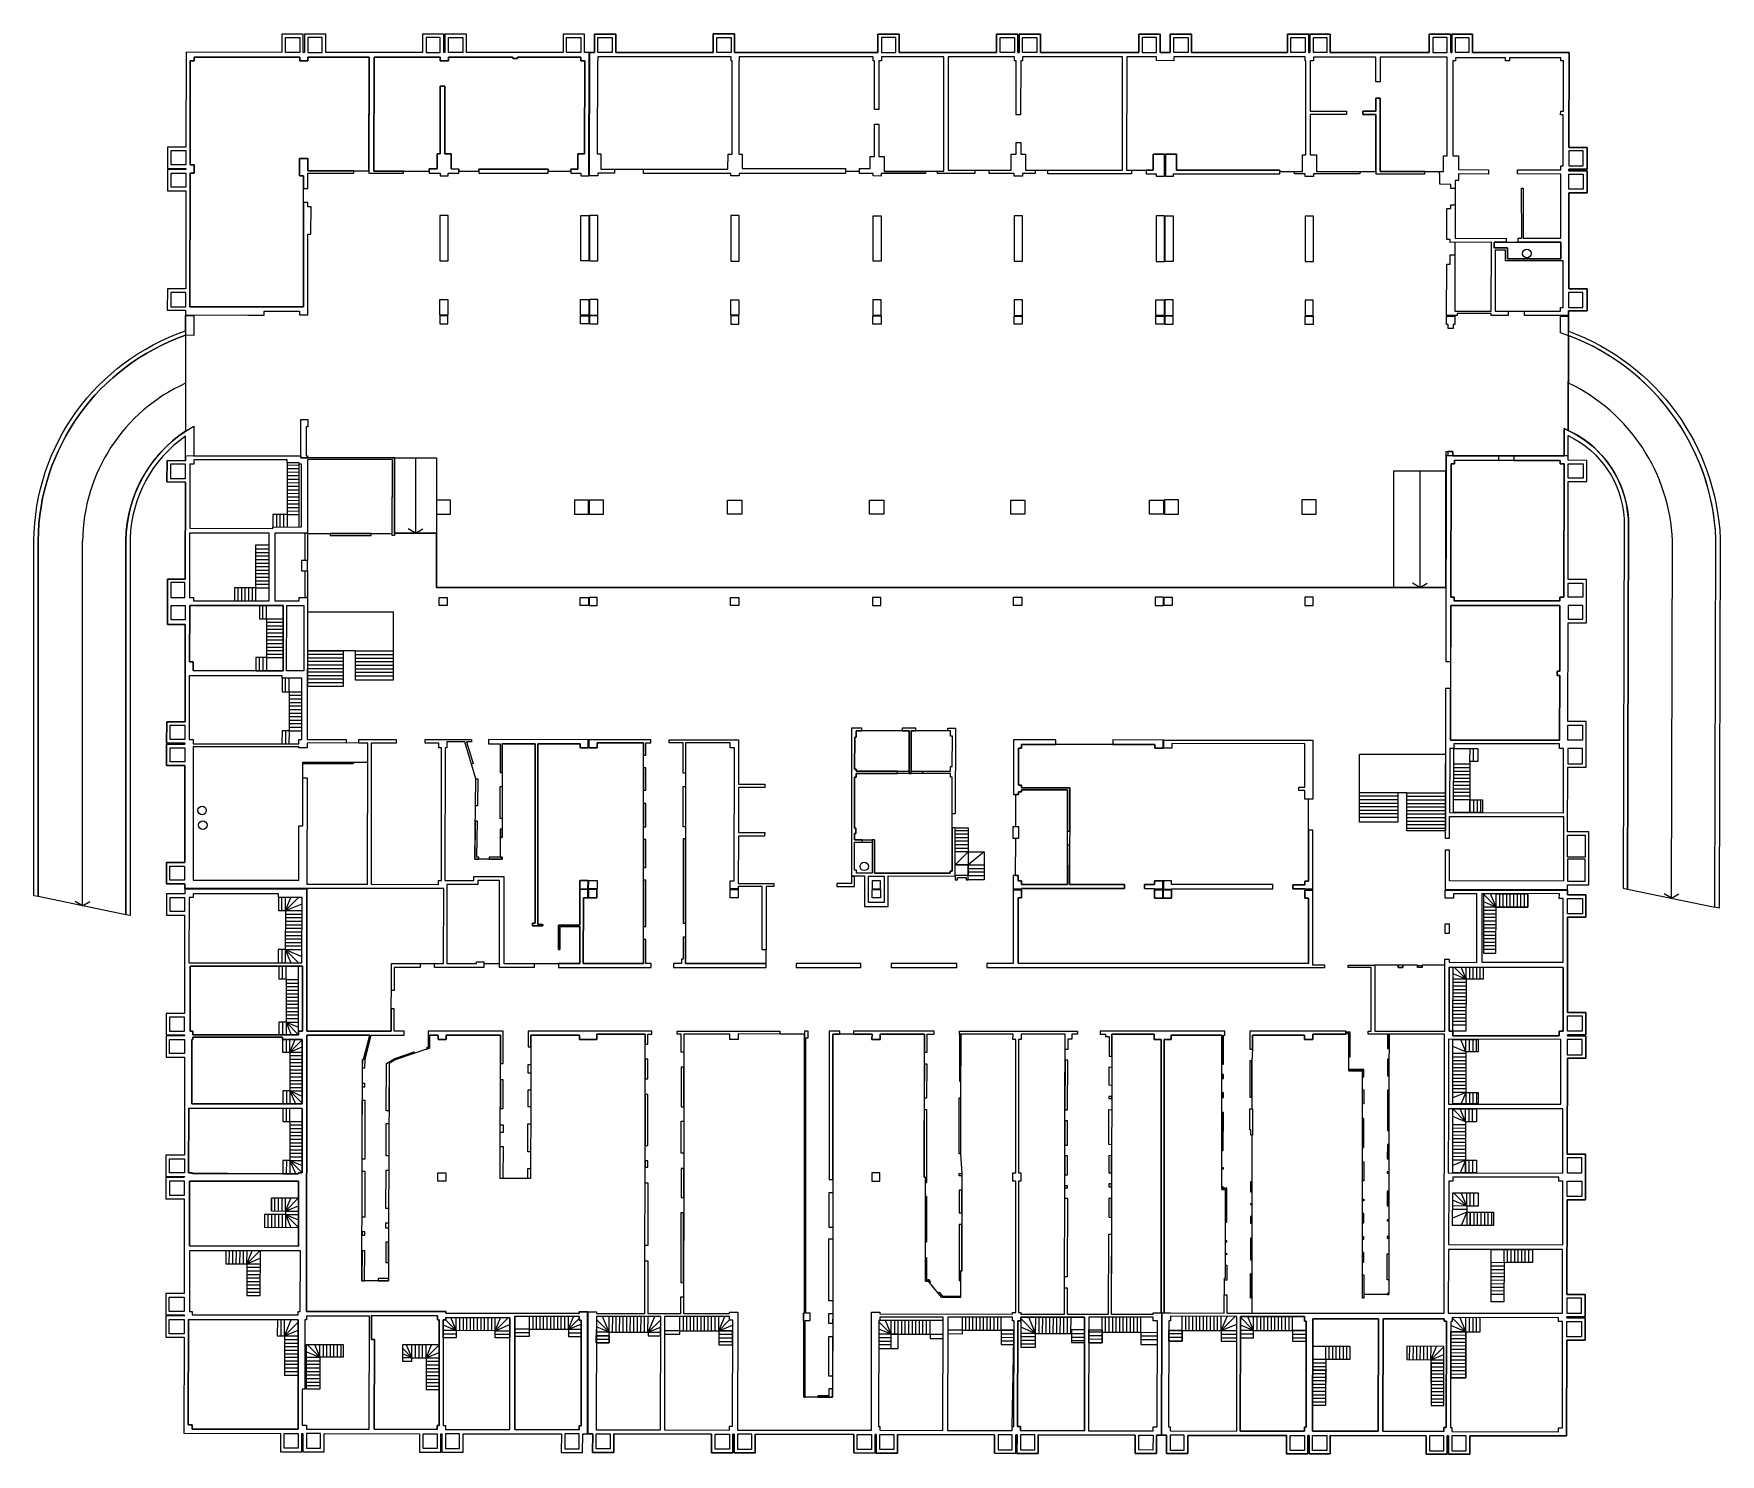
# Model space of a CAD drawing. Header units: millimetres. Extents: x -443 to 11471, y -9910 to 120.
import ezdxf

# ---------------------------------------------------------------- set-up
doc = ezdxf.new("R2010")
doc.units = ezdxf.units.MM
for name, color, linetype in [('Coffee', 3, 'Continuous'), ('Elevators', 1, 'Continuous'), ('Entrance', 4, 'Continuous'), ('Floor', 3, 'Continuous'), ('Library', 8, 'Continuous'), ('Meeting rooms', 5, 'Continuous'), ('Offices', 1, 'Continuous'), ('Ramps - Vehicular', 2, 'Continuous'), ('Stairs', 2, 'Continuous'), ('Toilets', 40, 'Continuous'), ('Walls', 6, 'Continuous')]:
    doc.layers.add(name, color=color, linetype=linetype)

msp = doc.modelspace()

# ---------------------------------------------------------------- linework, layer by layer
at = {"layer": 'Coffee'}
msp.add_lwpolyline([(4703, -5900), (4534, -5900), (4534, -5981), (4476, -5981), (4476, -5860), (4506, -5860), (4507, -4923), (4477, -4923), (4477, -4887), (4161, -4887), (4161, -5194), (4161, -5480), (4161, -5565), (4161, -6159), (4161, -6259), (4161, -6445), (4730, -6445), (4731, -6348), (4702, -6348)], close=True, dxfattribs=at)
at = {"layer": 'Elevators'}
msp.add_lwpolyline([(2091, -2888), (1491, -2887), (1490, -3405), (1490, -3405), (1490, -3408), (1650, -3408), (1940, -3408), (2090, -3408)], close=True, dxfattribs=at)
at = {"layer": 'Entrance'}
for points in [[(2105, -2875), (2401, -2875), (2401, -3405), (2105, -3405)], [(9533, -2969), (9163, -2969), (9163, -3789), (9533, -3789)], [(1494, -4238), (1742, -4238), (1742, -4489), (1494, -4489)], [(9257, -5239), (9529, -5239), (9529, -5509), (9257, -5509)], [(9703, -5288), (9791, -5288), (9791, -5378), (9703, -5378)], [(10113, -6047), (9888, -6047), (9888, -5952), (10113, -5952)], [(9796, -6555), (9676, -6555), (9676, -6471), (9796, -6471)], [(9761, -7069), (9675, -7069), (9675, -6981), (9761, -6981)], [(9749, -7924), (9671, -7924), (9671, -7834), (9749, -7834)], [(9870, -8294), (9705, -8294), (9705, -8201), (9870, -8201)], [(10144, -8557), (9969, -8557), (9969, -8465), (10144, -8465)], [(4396, -9138), (4494, -9138), (4494, -9038), (4396, -9038)], [(6392, -9134), (6481, -9134), (6481, -9035), (6392, -9035)], [(6889, -9122), (6980, -9122), (6980, -9032), (6889, -9032)], [(7104, -9124), (7010, -9124), (7010, -9032), (7104, -9032)], [(7670, -9111), (7575, -9111), (7575, -9036), (7670, -9036)], [(8450, -9112), (8545, -9112), (8545, -9037), (8450, -9037)], [(9674, -9371), (9568, -9371), (9568, -9045), (9674, -9045)], [(3622, -9124), (3531, -9124), (3531, -9074), (3622, -9074)], [(5526, -9164), (5664, -9164), (5664, -9063), (5526, -9063)], [(9428, -9567), (9519, -9567), (9519, -9268), (9428, -9268)], [(8683, -9567), (8592, -9567), (8592, -9317), (8683, -9317)]]:
    msp.add_lwpolyline(points, close=True, dxfattribs=at)
for points in [[(2253, -2875), (2253, -3405)], [(9348, -2969), (9348, -3789)]]:
    msp.add_lwpolyline(points, dxfattribs=at)
at = {"layer": 'Floor'}
for points in [[(10400, -1980), (10400, -1837), (10532, -1837), (10532, -1682), (10402, -1682), (10402, -1002), (10532, -1002), (10532, -847), (10402, -847), (10402, -837), (10532, -837), (10532, -682), (10402, -682), (10403, -13), (9720, -12), (9720, 118), (9576, 118), (9576, -12), (9567, -12), (9567, 118), (9416, 118), (9416, 9), (9416, -12), (8716, -12), (8716, 118), (8572, 118), (8572, -12), (8564, -12), (8564, 118), (8413, 118), (8413, -12), (7737, -12), (7737, 118), (7586, 118), (7586, -12), (7514, -12), (7514, 118), (7363, 118), (7363, -12), (6669, -12), (6669, 118), (6518, 118), (6518, -12), (6510, -12), (6510, 118), (6359, 118), (6359, -12), (5671, -12), (5671, 118), (5520, 118), (5520, -12), (4508, -12), (4508, 120), (4357, 120), (4357, -12), (3669, -12), (3669, 118), (3518, 118), (3518, -12), (3447, -12), (3447, 118), (3296, 118), (3296, -12), (2613, -12), (2613, 118), (2462, 118), (2462, -12), (2454, -12), (2454, 118), (2303, 118), (2303, -12), (1620, -12), (1620, 118), (1469, 118), (1469, -12), (1461, -12), (1461, 118), (1310, 118), (1310, -12), (633, -10), (632, -680), (502, -680), (502, -830), (632, -830), (632, -838), (502, -838), (502, -988), (632, -988), (631, -1682), (501, -1682), (500, -1832), (630, -1832), (630, -1978), (629, -2685), (687, -2650), (687, -2862), (1444, -2861), (1444, -2874), (2105, -2875), (2105, -3405), (2401, -3405), (2401, -3789), (9533, -3789), (9535, -2829), (9583, -2829), (9583, -2859), (9906, -2859), (10369, -2859), (10368, -2668), (10398, -2681)], [(10394, -5059), (10524, -5059), (10525, -4736), (10395, -4736), (10396, -4039), (10526, -4039), (10527, -3734), (10396, -3734), (10398, -3042), (10528, -3042), (10528, -2892), (10398, -2891), (10398, -2859), (9906, -2859), (9535, -2859), (9533, -3789), (2401, -3789), (2401, -3405), (2105, -3405), (2105, -2875), (1444, -2874), (1444, -2861), (629, -2862), (629, -2895), (499, -2894), (498, -3044), (628, -3045), (627, -3730), (501, -3730), (501, -4051), (626, -4051), (626, -4738), (496, -4738), (495, -4888), (625, -4888), (625, -4896), (495, -4896), (495, -5046), (625, -5046), (624, -5732), (494, -5732), (494, -5882), (624, -5882), (624, -5953), (495, -5953), (495, -6103), (623, -6103), (622, -6798), (492, -6798), (492, -6948), (622, -6948), (622, -6956), (492, -6956), (492, -7106), (622, -7106), (622, -7798), (491, -7798), (491, -7948), (621, -7948), (620, -7956), (491, -7956), (490, -8106), (620, -8106), (619, -8776), (489, -8775), (489, -8925), (619, -8925), (619, -8934), (489, -8933), (489, -9083), (619, -9084), (617, -9761), (1300, -9763), (1300, -9893), (1450, -9893), (1450, -9763), (1458, -9763), (1458, -9893), (1608, -9894), (1608, -9763), (2282, -9765), (2282, -9895), (2432, -9895), (2432, -9765), (2440, -9765), (2440, -9895), (2590, -9896), (2590, -9765), (3285, -9766), (3284, -9897), (3434, -9897), (3435, -9767), (3506, -9767), (3505, -9898), (3656, -9898), (3656, -9767), (4346, -9769), (4346, -9899), (4496, -9900), (4496, -9769), (4504, -9769), (4504, -9900), (4654, -9900), (4654, -9769), (5350, -9770), (5350, -9901), (5500, -9902), (5500, -9771), (5508, -9771), (5508, -9902), (5658, -9902), (5658, -9771), (6345, -9773), (6345, -9903), (6495, -9904), (6495, -9773), (6505, -9773), (6503, -9904), (6653, -9904), (6653, -9774), (7339, -9775), (7338, -9905), (7488, -9906), (7489, -9775), (7560, -9775), (7560, -9906), (7710, -9906), (7710, -9777), (8408, -9777), (8408, -9908), (8558, -9908), (8558, -9777), (8568, -9777), (8566, -9908), (8716, -9908), (8716, -9778), (9393, -9779), (9393, -9910), (9543, -9910), (9543, -9779), (9552, -9779), (9551, -9910), (9701, -9910), (9701, -9780), (10385, -9781), (10387, -9105), (10517, -9105), (10517, -8948), (10387, -8948), (10387, -8940), (10517, -8940), (10517, -8782), (10387, -8782), (10389, -8114), (10519, -8114), (10519, -7791), (10389, -7791), (10391, -7113), (10521, -7114), (10521, -6956), (10391, -6956), (10391, -6948), (10521, -6948), (10521, -6791), (10391, -6790), (10392, -6118), (10522, -6118), (10522, -5960), (10392, -5960), (10393, -5889), (10543, -5889), (10543, -5514), (10393, -5514)]]:
    msp.add_lwpolyline(points, close=True, dxfattribs=at)
at = {"layer": 'Library'}
msp.add_lwpolyline([(1435, -760), (1493, -760), (1493, -848), (1819, -848), (1925, -848), (1926, -44), (1494, -44), (1494, -70), (1436, -70), (1436, -44), (691, -44), (691, -70), (663, -70), (663, -805), (690, -805), (690, -863), (662, -863), (660, -1807), (674, -1807), (1462, -1807), (1463, -972), (1463, -882), (1435, -882)], close=True, dxfattribs=at)
at = {"layer": 'Meeting rooms'}
for points in [[(5496, -518), (5527, -518), (5527, -746), (5565, -746), (5565, -851), (5942, -851), (5987, -851), (5987, -42), (5545, -42), (5545, -70), (5527, -70), (5527, -414), (5496, -414), (5496, -70), (5487, -70), (5487, -42), (4541, -42), (4541, -70), (4538, -70), (4538, -729), (4562, -729), (4561, -831), (5291, -831), (5291, -851), (5391, -851), (5391, -831), (5465, -832), (5466, -746), (5496, -746)], [(1451, -4431), (1311, -4431), (1311, -4414), (656, -4413), (655, -4863), (683, -4863), (683, -4893), (1430, -4894), (1430, -4864), (1450, -4864)], [(4150, -6943), (4150, -7070), (4150, -7177), (4149, -7557), (4149, -7784), (4149, -7893), (4148, -8917), (4472, -8917), (4472, -8906), (4530, -8906), (4529, -9739), (5475, -9740), (5475, -8908), (5534, -8908), (5534, -8918), (6471, -8920), (6471, -8909), (6494, -8909), (6494, -7982), (6473, -7982), (6473, -7924), (6494, -7924), (6494, -6981), (6474, -6981), (6475, -6943), (6106, -6943), (6105, -7393), (6105, -7788), (6114, -7928), (6114, -8046), (6113, -8616), (6104, -8616), (6104, -8683), (6104, -8793), (6104, -8803), (5971, -8803), (5946, -8772), (5886, -8698), (5877, -8688), (5856, -8688), (5856, -8524), (5856, -8410), (5857, -8091), (5857, -7991), (5857, -7953), (5848, -7953), (5849, -7155), (5849, -7070), (5849, -6943), (5537, -6943), (5536, -6981), (5478, -6981), (5479, -6943), (5349, -6943), (5251, -6943), (5203, -6943), (5202, -7971), (5202, -8061), (5201, -8309), (5201, -8389), (5201, -8827), (5201, -8917), (5200, -9448), (5200, -9507), (5097, -9507), (4997, -9507), (4997, -8965), (4995, -8965), (4995, -8915), (5002, -8915), (5002, -6943), (4827, -6943), (4533, -6942), (4533, -6981), (4475, -6981), (4475, -6943)]]:
    msp.add_lwpolyline(points, close=True, dxfattribs=at)
at = {"layer": 'Offices'}
for points in [[(3449, -70), (3422, -70), (3422, -44), (2975, -44), (2975, -54), (2941, -54), (2941, -44), (2487, -44), (2487, -70), (2429, -70), (2429, -45), (1961, -44), (1960, -849), (2170, -849), (2350, -849), (2350, -834), (2406, -834), (2406, -727), (2428, -727), (2428, -249), (2462, -249), (2462, -727), (2506, -727), (2506, -834), (2561, -835), (2561, -849), (2701, -849), (2701, -835), (3192, -835), (3192, -849), (3352, -849), (3352, -835), (3400, -835), (3400, -728), (3448, -728)], [(4491, -70), (4483, -70), (4483, -42), (3543, -42), (3543, -70), (3539, -70), (3538, -728), (3563, -728), (3563, -835), (3660, -835), (3865, -835), (4461, -837), (4462, -729), (4491, -729)], [(7248, -42), (6543, -42), (6543, -70), (6529, -70), (6528, -452), (6497, -452), (6497, -70), (6485, -70), (6485, -42), (6017, -42), (6016, -842), (6206, -842), (6306, -842), (6463, -842), (6463, -730), (6497, -730), (6497, -647), (6529, -647), (6529, -730), (6563, -730), (6563, -842), (7248, -843)], [(8544, -70), (8539, -70), (8539, -42), (7610, -42), (7610, -70), (7489, -69), (7489, -42), (7278, -42), (7277, -843), (7313, -843), (7415, -843), (7465, -843), (7466, -731), (7630, -731), (7630, -843), (8359, -844), (8359, -853), (8463, -853), (8519, -853), (8519, -735), (8544, -735)], [(9542, -45), (9068, -45), (9068, -218), (9038, -218), (9038, -45), (8597, -45), (8597, -70), (8574, -70), (8574, -426), (8830, -426), (8830, -450), (8574, -450), (8574, -735), (8619, -735), (8619, -853), (8924, -853), (9038, -853), (9038, -450), (8946, -450), (8946, -426), (9038, -426), (9038, -334), (9068, -334), (9068, -853), (9487, -853), (9516, -853), (9517, -741), (9542, -741)], [(10362, -453), (10343, -453), (10344, -426), (10363, -426), (10363, -70), (10345, -70), (10345, -50), (9983, -50), (9983, -70), (9953, -70), (9953, -50), (9600, -49), (9600, -70), (9583, -70), (9583, -741), (9622, -741), (9622, -839), (9835, -840), (9835, -870), (9622, -869), (9622, -916), (9598, -916), (9598, -1088), (9598, -1325), (9958, -1324), (9958, -1352), (10044, -1351), (10044, -1323), (10069, -1323), (10068, -970), (10078, -970), (10079, -1323), (10345, -1323), (10345, -870), (10040, -869), (10040, -840), (10344, -840), (10344, -812), (10362, -812)], [(9855, -1352), (9597, -1353), (9597, -1441), (9596, -1839), (9853, -1839)], [(10362, -1484), (9953, -1483), (9953, -1407), (9881, -1407), (9880, -1839), (9973, -1839), (10088, -1839), (10342, -1839), (10342, -1812), (10362, -1812)], [(1449, -2919), (1433, -2919), (1433, -2909), (1346, -2909), (1346, -2888), (687, -2888), (687, -2920), (659, -2920), (660, -3372), (1246, -3373), (1246, -3363), (1449, -3362)], [(10368, -2917), (10340, -2917), (10340, -2892), (10012, -2892), (9906, -2892), (9593, -2891), (9593, -2917), (9570, -2917), (9568, -3859), (9591, -3859), (9591, -3885), (10338, -3885), (10338, -3859), (10366, -3859)], [(1219, -3405), (658, -3405), (657, -3860), (685, -3860), (685, -3885), (1219, -3885)], [(1319, -3918), (659, -3918), (658, -4315), (684, -4315), (684, -4377), (1319, -4378)], [(10338, -3917), (9568, -3917), (9566, -4503), (9565, -4868), (10336, -4868), (10337, -4412), (10318, -4412), (10318, -4380), (10337, -4380)], [(3865, -5062), (3865, -4887), (3537, -4887), (3537, -4923), (3479, -4923), (3479, -4865), (3474, -4865), (3474, -4923), (3416, -4923), (3416, -4894), (3119, -4893), (3119, -4897), (3117, -6169), (3153, -6169), (3153, -6179), (3081, -6179), (3081, -6160), (3098, -6160), (3100, -4894), (2867, -4893), (2867, -5096), (2867, -5196), (2867, -5420), (2867, -5496), (2867, -5554), (2852, -5554), (2852, -5694), (2867, -5694), (2867, -5709), (2774, -5709), (2672, -5709), (2679, -5142), (2650, -5037), (2602, -4879), (2476, -4879), (2476, -4922), (2463, -4922), (2462, -5858), (2667, -5859), (2667, -5830), (2877, -5830), (2877, -6445), (3414, -6445), (3414, -6184), (3273, -6184), (3273, -6345), (3263, -6345), (3263, -6174), (3414, -6174), (3415, -5859), (3536, -5859), (3535, -5980), (3440, -5980), (3439, -6445), (3865, -6445), (3865, -5315), (3865, -5220)], [(5741, -4802), (5367, -4802), (5367, -4847), (5357, -4847), (5356, -5072), (5366, -5072), (5366, -5087), (5741, -5087)], [(6047, -4839), (6034, -4839), (6034, -4802), (5756, -4802), (5756, -5087), (6033, -5087), (6033, -5054), (6046, -5054)], [(8563, -5504), (8563, -5284), (8536, -5284), (8536, -5224), (8495, -5224), (8495, -5199), (8536, -5199), (8536, -4893), (7598, -4891), (7598, -4925), (7540, -4925), (7540, -4867), (7535, -4867), (7535, -4925), (7477, -4925), (7477, -4899), (7180, -4898), (6778, -4899), (6536, -4898), (6536, -4924), (6514, -4924), (6513, -5185), (6535, -5185), (6535, -5204), (6876, -5204), (6875, -5888), (7263, -5888), (7263, -5916), (6534, -5916), (6534, -5919), (6476, -5919), (6476, -5924), (6534, -5924), (6534, -5982), (6512, -5982), (6511, -6442), (8562, -6445), (8563, -5984), (8536, -5984), (8536, -5926), (8594, -5926), (8594, -5921), (8536, -5921), (8536, -5917), (8451, -5917), (8451, -5889), (8536, -5889), (8536, -5863), (8563, -5863)], [(10364, -4926), (10336, -4926), (10336, -4893), (9588, -4893), (9588, -4926), (9560, -4926), (9559, -5378), (10364, -5380)], [(5366, -5103), (5366, -5130), (5356, -5130), (5356, -5489), (5364, -5489), (5364, -5527), (5356, -5527), (5356, -5572), (5496, -5572), (5496, -5806), (6032, -5807), (6032, -5794), (6045, -5794), (6046, -5487), (6046, -5130), (6033, -5130), (6033, -5103)], [(6861, -5219), (6535, -5219), (6535, -5233), (6513, -5233), (6513, -5252), (6493, -5252), (6492, -5478), (6513, -5478), (6513, -5562), (6492, -5562), (6491, -5823), (6512, -5823), (6512, -5861), (6534, -5861), (6534, -5887), (6860, -5887), (6860, -5610), (6861, -5510)], [(1452, -5978), (1285, -5978), (1285, -5953), (682, -5953), (682, -5978), (654, -5978), (653, -6439), (1451, -6439)], [(2453, -5916), (1487, -5915), (1487, -5920), (1486, -6923), (2083, -6923), (2084, -6445), (2287, -6445), (2387, -6445), (2452, -6445)], [(2848, -5858), (2695, -5858), (2694, -5886), (2474, -5886), (2474, -6445), (2684, -6445), (2684, -6432), (2737, -6432), (2737, -6445), (2847, -6445)], [(7595, -5888), (7595, -5862), (7474, -5862), (7474, -5888), (7403, -5888), (7403, -5916), (7474, -5917), (7474, -5983), (7595, -5983), (7595, -5920), (7595, -5917), (8311, -5917), (8311, -5888)], [(10362, -5985), (10334, -5985), (10335, -5952), (9788, -5951), (9787, -6436), (10362, -6436)], [(1455, -6464), (663, -6464), (663, -6923), (680, -6923), (680, -6948), (1428, -6948), (1428, -6923), (1455, -6923)], [(9525, -6457), (9365, -6457), (9365, -6474), (9332, -6474), (9332, -6457), (9228, -6457), (9228, -6473), (9197, -6473), (9197, -6457), (9030, -6457), (9030, -6923), (9525, -6923)], [(10362, -6472), (9556, -6471), (9555, -6923), (9583, -6923), (9583, -6956), (10333, -6956), (10333, -6923), (10361, -6923)], [(1454, -6981), (1314, -6981), (1314, -6964), (680, -6964), (680, -6981), (673, -6981), (673, -7436), (1454, -7436)], [(7522, -8911), (7522, -6981), (7471, -6981), (7471, -6943), (7173, -6943), (7173, -7098), (7173, -7176), (7173, -7306), (7173, -7384), (7172, -7399), (7172, -7477), (7171, -7725), (7171, -7802), (7171, -7924), (7171, -8001), (7171, -8022), (7170, -8105), (7168, -8920), (7466, -8921), (7466, -8911)], [(7951, -6951), (7592, -6951), (7592, -6981), (7542, -6981), (7542, -8911), (7966, -8913), (7966, -8784), (7970, -8784), (7970, -8682), (7970, -8666), (7975, -8666), (7975, -8575), (7975, -8500), (7975, -8410), (7975, -8402), (7975, -8272), (7975, -8041), (7950, -8041), (7950, -8023), (7950, -7898), (7950, -7765), (7951, -7497), (7951, -7390), (7951, -7256), (7951, -7228), (7951, -7155)], [(8166, -6951), (8166, -7049), (8161, -7133), (8161, -7472), (8166, -7472), (8166, -7656), (8163, -7656), (8163, -8057), (8163, -8142), (8163, -8147), (8163, -8232), (8163, -8278), (8163, -8385), (8163, -8537), (8163, -8637), (8163, -8913), (9520, -8913), (9523, -6943), (9132, -6943), (9132, -7045), (9130, -7121), (9130, -7239), (9130, -7339), (9130, -7723), (9129, -7915), (9129, -7925), (9129, -8255), (9129, -8263), (9129, -8385), (9129, -8495), (9129, -8678), (9129, -8775), (9129, -8783), (8954, -8783), (8954, -8808), (8943, -8808), (8943, -8643), (8943, -8553), (8943, -8486), (8943, -8391), (8943, -8376), (8943, -8276), (8943, -8120), (8943, -8108), (8943, -7980), (8944, -7845), (8944, -7745), (8944, -7435), (8944, -7337), (8944, -7244), (8944, -7203), (8847, -7203), (8847, -7193), (8847, -7103), (8847, -6940), (8827, -6940), (8827, -6943), (8593, -6943), (8593, -6981), (8535, -6981), (8535, -6951)], [(10346, -6981), (9552, -6980), (9551, -7439), (10346, -7439)], [(1454, -7469), (652, -7467), (651, -7924), (679, -7924), (1427, -7929), (1427, -7924), (1454, -7924)], [(10360, -7470), (9552, -7470), (9550, -7924), (10359, -7925)], [(1427, -7982), (658, -7982), (658, -8439), (1427, -8440)], [(10359, -7982), (10331, -7982), (10331, -7953), (9581, -7954), (9581, -7982), (9553, -7981), (9551, -8430), (10358, -8431)], [(1441, -8474), (658, -8473), (657, -8901), (677, -8901), (677, -8926), (1426, -8926), (1426, -8902), (1440, -8902)], [(10357, -8465), (9551, -8465), (9550, -8914), (10357, -8915)], [(1928, -8934), (1484, -8934), (1484, -8960), (1471, -8960), (1472, -9450), (1452, -9450), (1452, -9705), (1483, -9705), (1483, -9733), (1927, -9734)], [(2422, -8961), (2409, -8961), (2409, -8932), (1944, -8931), (1944, -9101), (1964, -9101), (1962, -9734), (2407, -9735), (2407, -9707), (2420, -9707)], [(8055, -8937), (7587, -8936), (7587, -8969), (7575, -8969), (7573, -9717), (7585, -9717), (7585, -9745), (8055, -9746)], [(1426, -8960), (649, -8959), (648, -9703), (676, -9703), (676, -9733), (1424, -9733)], [(2921, -8946), (2467, -8945), (2467, -8961), (2450, -8961), (2449, -9707), (2465, -9707), (2465, -9735), (2920, -9736)], [(3423, -8963), (3411, -8963), (3411, -8937), (2956, -8936), (2955, -9736), (3410, -9737), (3410, -9709), (3423, -9709)], [(3986, -8938), (3532, -8937), (3531, -9737), (3985, -9738)], [(4495, -8964), (4472, -8964), (4472, -8938), (4014, -8938), (4014, -9738), (4471, -9739), (4471, -9711), (4493, -9711)], [(5981, -8941), (5534, -8941), (5534, -8966), (5526, -8966), (5525, -9713), (5533, -9713), (5533, -9741), (5980, -9742)], [(6482, -8967), (6471, -8967), (6471, -8942), (6014, -8941), (6013, -9742), (6470, -9743), (6470, -9715)], [(6980, -8941), (6529, -8941), (6529, -8967), (6509, -8967), (6507, -9715), (6528, -9715), (6528, -9743), (6979, -9744)], [(7496, -8969), (7466, -8969), (7466, -8943), (7010, -8941), (7009, -9744), (7464, -9744), (7464, -9717), (7494, -9717)], [(8545, -8970), (8534, -8970), (8534, -8937), (8081, -8937), (8080, -9746), (8533, -9747), (8533, -9719), (8545, -9719)], [(9056, -8954), (8592, -8953), (8591, -9747), (9054, -9748)], [(9537, -8971), (9520, -8971), (9520, -8955), (9089, -8954), (9088, -9748), (9518, -9749), (9518, -9721), (9535, -9721)], [(10357, -8973), (10329, -8973), (10329, -8947), (9578, -8945), (9578, -8972), (9568, -8972), (9566, -9721), (9576, -9721), (9576, -9749), (10328, -9751), (10328, -9723), (10356, -9723)]]:
    msp.add_lwpolyline(points, close=True, dxfattribs=at)
for points in [[(3411, -8916), (3411, -8905), (3532, -8905), (3532, -8916), (3875, -8916), (3875, -8544), (3875, -8435), (3876, -7993), (3876, -7884), (3877, -6943), (3534, -6943), (3534, -6981), (3413, -6981), (3413, -6951), (3069, -6951), (3068, -7033), (3068, -7158), (3068, -7220), (3068, -7338), (3068, -7458), (3068, -7576), (3067, -7775), (3067, -7893), (3066, -7964), (2852, -7963), (2855, -6951), (2471, -6951), (2471, -6981), (2413, -6981), (2413, -6951), (2353, -6951), (2353, -7043), (2110, -7124), (2067, -7150), (2065, -7904), (2064, -8175), (2064, -8275), (2064, -8313), (2064, -8413), (2063, -8555), (2063, -8670), (2063, -8685), (1875, -8685), (1879, -7123), (1887, -7123), (1930, -6951), (1486, -6951), (1484, -8902), (2467, -8903), (2467, -8914), (3411, -8916)], [(6842, -7477), (6844, -6943), (6533, -6943), (6533, -6981), (6513, -6981), (6513, -7924), (6531, -7924), (6531, -7982), (6513, -7982), (6513, -8909), (6529, -8909), (6529, -8920), (6838, -8920), (6839, -8658), (6841, -8102), (6841, -8029), (6841, -8014), (6841, -7937), (6841, -7804), (6841, -7727), (6842, -7555), (6843, -7127)]]:
    msp.add_lwpolyline(points, dxfattribs=at)
at = {"layer": 'Ramps - Vehicular'}
for p, q in [((11126, -5984), (11133, -3447)), ((-99, -6038), (-98, -3461))]:
    msp.add_line(p, q, dxfattribs=at)
for points in [[(207, -6101), (-413, -5972), (-412, -3461, -0.317514), (630, -2009), (629, -2685, 0.248568), (208, -3460)], [(10815, -5919), (11434, -6048), (11441, -3448, 0.301157), (10400, -2011), (10398, -2681, -0.274467), (10822, -3305)]]:
    msp.add_lwpolyline(points, format="xyb", close=True, dxfattribs=at)
for points in [[(11126, -5984), (11074, -5954)], [(11126, -5984), (11178, -5954)], [(-99, -6038), (-151, -6008)], [(-99, -6038), (-47, -6008)]]:
    msp.add_lwpolyline(points, dxfattribs=at)
at = {"layer": 'Stairs'}
for points in [[(1246, -3275), (1246, -3363), (1432, -3362), (1433, -2909), (1346, -2909), (1346, -3275)], [(974, -3792), (974, -3885), (1219, -3885), (1219, -3492), (1124, -3492), (1124, -3792)], [(1151, -3918), (1151, -4010), (1201, -4010), (1200, -4285), (1125, -4285), (1125, -4378), (1318, -4378), (1319, -3918)], [(2096, -4444), (1829, -4443), (1829, -4238), (1742, -4238), (1742, -4489), (1494, -4489), (1494, -3961), (2095, -3961)], [(1311, -4431), (1311, -4526), (1361, -4526), (1361, -4802), (1311, -4802), (1310, -4894), (1430, -4894), (1430, -4864), (1450, -4864), (1451, -4431)], [(8922, -5447), (8922, -4967), (9530, -4967), (9530, -5509), (9257, -5509), (9257, -5239), (9194, -5239), (9194, -5447)], [(9791, -5288), (9791, -5378), (9587, -5378), (9588, -4926), (9759, -4926), (9759, -5018), (9703, -5018), (9703, -5288)], [(6067, -5487), (6158, -5487), (6158, -5657), (6271, -5657), (6271, -5853), (6159, -5853), (6159, -5823), (6158, -5748), (6067, -5748)], [(9798, -5952), (9798, -6371), (9887, -6371), (9888, -6046), (10113, -6047), (10113, -5953)], [(1285, -5978), (1285, -6071), (1335, -6071), (1334, -6346), (1284, -6346), (1284, -6439), (1451, -6439), (1452, -5978)], [(1289, -6464), (1289, -6554), (1339, -6554), (1339, -6858), (1288, -6858), (1288, -6948), (1428, -6948), (1428, -6464)], [(9675, -6923), (9583, -6923), (9584, -6471), (9796, -6471), (9796, -6555), (9676, -6555)], [(1314, -6981), (1314, -7070), (1367, -7070), (1367, -7345), (1317, -7345), (1317, -7436), (1454, -7436), (1454, -6981)], [(9760, -7356), (9760, -7435), (9582, -7434), (9583, -6981), (9761, -6981), (9761, -7069), (9675, -7069), (9674, -7356)], [(1317, -7469), (1317, -7560), (1367, -7560), (1367, -7835), (1317, -7835), (1317, -7929), (1427, -7929), (1427, -7924), (1454, -7924), (1454, -7469)], [(9749, -7834), (9749, -7924), (9581, -7924), (9582, -7470), (9750, -7470), (9750, -7563), (9672, -7562), (9671, -7834)], [(9870, -8201), (9870, -8294), (9580, -8294), (9581, -8064), (9760, -8064), (9760, -8158), (9680, -8158), (9680, -8201)], [(1236, -8102), (1236, -8192), (1336, -8193), (1336, -8218), (1186, -8217), (1186, -8308), (1427, -8307), (1427, -8103)], [(9943, -8833), (9854, -8833), (9854, -8465), (10144, -8466), (10144, -8557), (9944, -8558)], [(7587, -8936), (7587, -8969), (7575, -8969), (7575, -9111), (7670, -9111), (7670, -9036), (7945, -9037), (7945, -9112), (8055, -9112), (8055, -8937)], [(1278, -8960), (1277, -9075), (1329, -9075), (1328, -9351), (1426, -9351), (1426, -8960)], [(2542, -9087), (2450, -9087), (2450, -8961), (2467, -8961), (2467, -8945), (2921, -8946), (2921, -9088), (2817, -9088), (2817, -9038), (2542, -9037)], [(2956, -8936), (2955, -9077), (3058, -9077), (3059, -9027), (3334, -9028), (3334, -9078), (3423, -9078), (3423, -8963), (3411, -8963), (3411, -8937)], [(3532, -8937), (3531, -9124), (3622, -9124), (3621, -9049), (3897, -9049), (3897, -9074), (3985, -9075), (3986, -8938)], [(4014, -8938), (4014, -9063), (4121, -9063), (4121, -9038), (4396, -9038), (4396, -9138), (4494, -9138), (4495, -8964), (4472, -8964), (4472, -8938)], [(5526, -8966), (5526, -9164), (5614, -9164), (5614, -9063), (5890, -9063), (5890, -9093), (5981, -9093), (5981, -8966)], [(6014, -9058), (6117, -9059), (6117, -9034), (6392, -9034), (6392, -9134), (6482, -9134), (6482, -8967), (6471, -8967), (6471, -8942), (6014, -8941)], [(6529, -8941), (6529, -9154), (6634, -9154), (6634, -9057), (6889, -9058), (6889, -9122), (6980, -9122), (6980, -8941)], [(7010, -8941), (7010, -9123), (7104, -9124), (7104, -9049), (7379, -9049), (7379, -9134), (7496, -9135), (7496, -8969), (7466, -8969), (7466, -8943)], [(8081, -8937), (8081, -9087), (8175, -9087), (8175, -9037), (8450, -9037), (8450, -9112), (8545, -9112), (8545, -8970), (8534, -8970), (8534, -8937)], [(9578, -8945), (9578, -8972), (9568, -8972), (9567, -9370), (9674, -9371), (9675, -9046), (9775, -9046), (9775, -8946)], [(1577, -9450), (1484, -9450), (1484, -9135), (1742, -9135), (1743, -9225), (1578, -9225)], [(2161, -9137), (2161, -9254), (2229, -9254), (2229, -9229), (2329, -9229), (2329, -9454), (2421, -9454), (2421, -9137)], [(8592, -9148), (8855, -9148), (8855, -9242), (8684, -9242), (8683, -9567), (8592, -9567)], [(9257, -9148), (9257, -9242), (9427, -9243), (9428, -9567), (9518, -9567), (9519, -9149)]]:
    msp.add_lwpolyline(points, close=True, dxfattribs=at)
for points in [[(1346, -2924), (1433, -2925)], [(1346, -2949), (1433, -2950)], [(1346, -2974), (1433, -2975)], [(1346, -2999), (1433, -3000)], [(1346, -3024), (1432, -3025)], [(1346, -3049), (1432, -3050)], [(1346, -3074), (1432, -3075)], [(1346, -3099), (1432, -3100)], [(1346, -3124), (1432, -3125)], [(1346, -3149), (1432, -3150)], [(1346, -3174), (1432, -3175)], [(1346, -3199), (1432, -3200)], [(1271, -3275), (1271, -3363)], [(1296, -3275), (1296, -3363)], [(1321, -3275), (1321, -3363)], [(1346, -3224), (1432, -3225)], [(1346, -3249), (1432, -3250)], [(1346, -3275), (1432, -3275)], [(1346, -3275), (1346, -3363)], [(2253, -3405), (2201, -3375)], [(2253, -3405), (2305, -3375)], [(1124, -3517), (1219, -3517)], [(1124, -3542), (1219, -3542)], [(1124, -3567), (1219, -3567)], [(1124, -3592), (1219, -3592)], [(1124, -3617), (1219, -3617)], [(1124, -3642), (1219, -3642)], [(1124, -3667), (1219, -3667)], [(1124, -3692), (1219, -3692)], [(999, -3792), (999, -3885)], [(1024, -3792), (1024, -3885)], [(1049, -3792), (1049, -3885)], [(1074, -3792), (1074, -3885)], [(1099, -3792), (1099, -3885)], [(1124, -3717), (1219, -3717)], [(1124, -3742), (1219, -3742)], [(1124, -3767), (1219, -3767)], [(1124, -3792), (1219, -3792)], [(1124, -3792), (1124, -3885)], [(9348, -3789), (9296, -3759)], [(9348, -3789), (9400, -3759)], [(1176, -4010), (1176, -3918)], [(1201, -4010), (1201, -3918)], [(1201, -4010), (1319, -4010)], [(1201, -4035), (1319, -4035)], [(1201, -4060), (1319, -4060)], [(1201, -4085), (1319, -4085)], [(1201, -4110), (1319, -4110)], [(1201, -4135), (1319, -4135)], [(1201, -4160), (1319, -4160)], [(1150, -4285), (1150, -4378)], [(1175, -4285), (1175, -4378)], [(1200, -4210), (1319, -4210)], [(1200, -4235), (1318, -4235)], [(1200, -4260), (1318, -4260)], [(1200, -4285), (1318, -4285)], [(1200, -4285), (1200, -4378)], [(1201, -4185), (1319, -4185)], [(1742, -4238), (1494, -4238)], [(1742, -4263), (1494, -4263)], [(1742, -4288), (1494, -4288)], [(1829, -4238), (2095, -4238)], [(1829, -4263), (2095, -4263)], [(1829, -4288), (2096, -4288)], [(1742, -4313), (1494, -4313)], [(1742, -4338), (1494, -4338)], [(1742, -4363), (1494, -4363)], [(1742, -4388), (1494, -4388)], [(1829, -4313), (2096, -4313)], [(1829, -4338), (2096, -4338)], [(1829, -4363), (2096, -4363)], [(1830, -4388), (2096, -4388)], [(1336, -4526), (1336, -4431)], [(1361, -4526), (1361, -4431)], [(1361, -4526), (1451, -4526)], [(1742, -4413), (1494, -4413)], [(1742, -4438), (1494, -4438)], [(1742, -4463), (1494, -4463)], [(1830, -4413), (2096, -4413)], [(1361, -4551), (1451, -4551)], [(1361, -4576), (1451, -4576)], [(1361, -4601), (1451, -4601)], [(1361, -4626), (1451, -4626)], [(1361, -4651), (1451, -4651)], [(1361, -4676), (1451, -4676)], [(1361, -4701), (1451, -4701)], [(1361, -4726), (1451, -4726)], [(1361, -4751), (1451, -4751)], [(1336, -4802), (1335, -4894)], [(1361, -4802), (1360, -4894)], [(1361, -4776), (1451, -4776)], [(1361, -4801), (1451, -4801)], [(9703, -5018), (9704, -4926)], [(9728, -5018), (9729, -4926)], [(9704, -5038), (9588, -5038)], [(9704, -5063), (9588, -5063)], [(9703, -5088), (9588, -5088)], [(9703, -5113), (9588, -5113)], [(9194, -5239), (8922, -5239)], [(9257, -5239), (9529, -5239)], [(9703, -5213), (9587, -5213)], [(9703, -5238), (9587, -5238)], [(9703, -5138), (9588, -5138)], [(9703, -5163), (9588, -5163)], [(9703, -5188), (9588, -5188)], [(9194, -5264), (8922, -5264)], [(9194, -5289), (8922, -5289)], [(9194, -5314), (8922, -5314)], [(9194, -5339), (8922, -5339)], [(9256, -5314), (9529, -5314)], [(9256, -5339), (9529, -5339)], [(9257, -5264), (9529, -5264)], [(9257, -5289), (9529, -5289)], [(9703, -5263), (9587, -5263)], [(9703, -5288), (9587, -5288)], [(9703, -5288), (9703, -5378)], [(9728, -5288), (9728, -5378)], [(9753, -5288), (9753, -5378)], [(9778, -5289), (9778, -5378)], [(9194, -5364), (8922, -5364)], [(9194, -5389), (8922, -5389)], [(9194, -5414), (8922, -5414)], [(9256, -5364), (9529, -5364)], [(9256, -5389), (9529, -5389)], [(9256, -5414), (9529, -5414)], [(9256, -5439), (9529, -5439)], [(9256, -5464), (9529, -5464)], [(6158, -5507), (6067, -5507)], [(6158, -5532), (6067, -5532)], [(6158, -5557), (6067, -5557)], [(6158, -5582), (6067, -5582)], [(9256, -5489), (9529, -5489)], [(6158, -5607), (6067, -5607)], [(6158, -5632), (6067, -5632)], [(6158, -5657), (6067, -5748)], [(6158, -5657), (6067, -5657)], [(6158, -5657), (6159, -5823)], [(6271, -5657), (6158, -5748)], [(6067, -5748), (6271, -5748)], [(6159, -5773), (6271, -5773)], [(6159, -5798), (6271, -5798)], [(6159, -5823), (6271, -5823)], [(9888, -6046), (9798, -5956)], [(9888, -6046), (9849, -5952)], [(9888, -6046), (9888, -5952)], [(9913, -6046), (9913, -5952)], [(9938, -6046), (9938, -5953)], [(9963, -6046), (9963, -5953)], [(9988, -6046), (9988, -5953)], [(10013, -6046), (10013, -5953)], [(10038, -6046), (10038, -5953)], [(10063, -6047), (10063, -5953)], [(10088, -6047), (10088, -5953)], [(1310, -6071), (1310, -5978)], [(1335, -6071), (1335, -5978)], [(1335, -6071), (1373, -5978)], [(1335, -6071), (1428, -5978)], [(1335, -6071), (1452, -6023)], [(1335, -6071), (1452, -6071)], [(9888, -6046), (9798, -6009)], [(9888, -6046), (9798, -6046)], [(9888, -6071), (9798, -6071)], [(1335, -6096), (1452, -6096)], [(1335, -6121), (1452, -6121)], [(1335, -6146), (1452, -6146)], [(1335, -6171), (1452, -6171)], [(9888, -6096), (9798, -6096)], [(9888, -6121), (9798, -6121)], [(9888, -6146), (9798, -6146)], [(9888, -6171), (9798, -6171)], [(1334, -6196), (1451, -6196)], [(1334, -6221), (1451, -6221)], [(1334, -6246), (1451, -6246)], [(1334, -6271), (1451, -6271)], [(1334, -6296), (1451, -6296)], [(9888, -6196), (9798, -6196)], [(9888, -6221), (9798, -6221)], [(9888, -6246), (9798, -6246)], [(9888, -6271), (9798, -6271)], [(9888, -6296), (9798, -6296)], [(1309, -6346), (1309, -6439)], [(1334, -6321), (1451, -6321)], [(1334, -6346), (1451, -6346)], [(1334, -6346), (1334, -6439)], [(1334, -6346), (1451, -6395)], [(1334, -6346), (1427, -6439)], [(1334, -6346), (1373, -6439)], [(9888, -6321), (9798, -6321)], [(9888, -6346), (9798, -6346)], [(1314, -6554), (1314, -6464)], [(1339, -6554), (1339, -6464)], [(9676, -6555), (9584, -6517)], [(9676, -6555), (9592, -6471)], [(9676, -6555), (9641, -6471)], [(9676, -6555), (9676, -6471)], [(9701, -6555), (9701, -6471)], [(9726, -6555), (9726, -6471)], [(9751, -6555), (9751, -6471)], [(9776, -6555), (9776, -6471)], [(1339, -6558), (1428, -6558)], [(1339, -6583), (1428, -6583)], [(1339, -6608), (1428, -6608)], [(1339, -6633), (1428, -6633)], [(1339, -6658), (1428, -6658)], [(9676, -6555), (9584, -6555)], [(9676, -6580), (9584, -6580)], [(9676, -6605), (9584, -6605)], [(9676, -6630), (9584, -6630)], [(9676, -6655), (9584, -6655)], [(1339, -6683), (1428, -6683)], [(1339, -6708), (1428, -6708)], [(1339, -6733), (1428, -6733)], [(1339, -6758), (1428, -6758)], [(1339, -6783), (1428, -6783)], [(9676, -6680), (9584, -6680)], [(9676, -6705), (9584, -6705)], [(9676, -6730), (9584, -6730)], [(9676, -6755), (9584, -6755)], [(9676, -6780), (9584, -6780)], [(1314, -6858), (1314, -6948)], [(1339, -6808), (1428, -6808)], [(1339, -6833), (1428, -6833)], [(1339, -6858), (1428, -6858)], [(1339, -6858), (1339, -6948)], [(1339, -6858), (1428, -6895)], [(1339, -6858), (1428, -6948)], [(1339, -6858), (1376, -6948)], [(9675, -6830), (9583, -6830)], [(9675, -6855), (9583, -6855)], [(9675, -6880), (9583, -6880)], [(9675, -6805), (9584, -6805)], [(1342, -7070), (1342, -6981)], [(1367, -7070), (1367, -6981)], [(1367, -7070), (1404, -6981)], [(1367, -7070), (1454, -6983)], [(9675, -7069), (9639, -6981)], [(9675, -7069), (9675, -6980)], [(9700, -7069), (9700, -6980)], [(9725, -7069), (9725, -6980)], [(9750, -7069), (9750, -6980)], [(1367, -7070), (1454, -7034)], [(1367, -7070), (1454, -7070)], [(1367, -7095), (1454, -7095)], [(1367, -7120), (1454, -7120)], [(1367, -7145), (1454, -7145)], [(9675, -7069), (9583, -7031)], [(9675, -7081), (9583, -7081)], [(9675, -7106), (9583, -7106)], [(9675, -7131), (9583, -7131)], [(1367, -7170), (1454, -7170)], [(1367, -7195), (1454, -7195)], [(1367, -7220), (1454, -7220)], [(1367, -7245), (1454, -7245)], [(9675, -7206), (9582, -7206)], [(9675, -7231), (9582, -7231)], [(9675, -7256), (9582, -7256)], [(9675, -7156), (9583, -7156)], [(9675, -7181), (9583, -7181)], [(1342, -7345), (1342, -7436)], [(1367, -7270), (1454, -7270)], [(1367, -7295), (1454, -7295)], [(1367, -7320), (1454, -7320)], [(1367, -7345), (1454, -7345)], [(1367, -7345), (1367, -7436)], [(1367, -7345), (1454, -7381)], [(1367, -7345), (1454, -7432)], [(1367, -7345), (1405, -7436)], [(9675, -7281), (9582, -7281)], [(9674, -7306), (9582, -7306)], [(9674, -7331), (9582, -7331)], [(9674, -7356), (9582, -7356)], [(9674, -7356), (9582, -7394)], [(9674, -7356), (9642, -7434)], [(9674, -7356), (9674, -7435)], [(9699, -7356), (9699, -7435)], [(9724, -7356), (9724, -7435)], [(9749, -7356), (9749, -7435)], [(1342, -7560), (1342, -7469)], [(1367, -7560), (1367, -7469)], [(9672, -7562), (9582, -7472)], [(9672, -7562), (9634, -7470)], [(9672, -7562), (9672, -7470)], [(9697, -7562), (9697, -7470)], [(9722, -7562), (9722, -7470)], [(1367, -7560), (1454, -7560)], [(1367, -7585), (1454, -7585)], [(1367, -7610), (1454, -7610)], [(9672, -7562), (9582, -7525)], [(9672, -7584), (9582, -7583)], [(9672, -7609), (9582, -7608)], [(1367, -7635), (1454, -7635)], [(1367, -7660), (1454, -7660)], [(1367, -7685), (1454, -7685)], [(1367, -7710), (1454, -7710)], [(1367, -7735), (1454, -7735)], [(9671, -7659), (9581, -7658)], [(9671, -7684), (9581, -7683)], [(9671, -7709), (9581, -7708)], [(9671, -7734), (9581, -7733)], [(9672, -7634), (9582, -7633)], [(1342, -7834), (1341, -7928)], [(1367, -7835), (1366, -7928)], [(1367, -7760), (1454, -7760)], [(1367, -7785), (1454, -7785)], [(1367, -7810), (1454, -7810)], [(1367, -7835), (1454, -7835)], [(1367, -7835), (1454, -7871)], [(1367, -7835), (1454, -7922)], [(1367, -7835), (1406, -7928)], [(9671, -7759), (9581, -7758)], [(9671, -7784), (9581, -7783)], [(9671, -7809), (9581, -7808)], [(9671, -7834), (9581, -7833)], [(9671, -7834), (9581, -7871)], [(9671, -7834), (9633, -7924)], [(9671, -7834), (9671, -7924)], [(9696, -7834), (9696, -7924)], [(9721, -7834), (9721, -7924)], [(9680, -8158), (9586, -8064)], [(9680, -8158), (9641, -8064)], [(9680, -8158), (9680, -8064)], [(9705, -8158), (9705, -8064)], [(9730, -8158), (9730, -8064)], [(1186, -8218), (1186, -8308)], [(1211, -8218), (1211, -8308)], [(1236, -8192), (1236, -8102)], [(1236, -8218), (1236, -8308)], [(1261, -8192), (1261, -8102)], [(1261, -8218), (1261, -8308)], [(1286, -8193), (1286, -8103)], [(1286, -8218), (1286, -8308)], [(1311, -8193), (1311, -8103)], [(1311, -8218), (1311, -8308)], [(1336, -8193), (1336, -8103)], [(1336, -8193), (1426, -8103)], [(1336, -8193), (1373, -8103)], [(1336, -8193), (1427, -8155)], [(1336, -8193), (1427, -8193)], [(1336, -8218), (1336, -8308)], [(1336, -8218), (1427, -8218)], [(1336, -8218), (1427, -8255)], [(1336, -8218), (1425, -8307)], [(1336, -8218), (1373, -8308)], [(9680, -8158), (9580, -8116)], [(9680, -8158), (9580, -8157)], [(9680, -8183), (9580, -8182)], [(9680, -8201), (9580, -8242)], [(9680, -8201), (9641, -8294)], [(9680, -8201), (9680, -8294)], [(9705, -8201), (9705, -8294)], [(9730, -8201), (9730, -8294)], [(9755, -8201), (9755, -8294)], [(9780, -8201), (9780, -8294)], [(9805, -8201), (9805, -8294)], [(9830, -8201), (9830, -8294)], [(9855, -8201), (9855, -8294)], [(914, -8474), (913, -8565), (1063, -8565), (1063, -8790), (1157, -8790), (1158, -8474), (914, -8473)], [(938, -8565), (939, -8474)], [(963, -8565), (964, -8474)], [(988, -8565), (989, -8474)], [(1013, -8565), (1014, -8474)], [(1038, -8565), (1039, -8474)], [(1063, -8565), (1064, -8474)], [(1063, -8565), (1101, -8474)], [(1063, -8565), (1155, -8474)], [(1063, -8565), (1157, -8526)], [(1063, -8565), (1157, -8565)], [(9944, -8558), (9854, -8557)], [(9944, -8558), (9944, -8465)], [(9969, -8558), (9969, -8465)], [(9994, -8558), (9994, -8465)], [(10019, -8558), (10019, -8465)], [(10044, -8558), (10044, -8465)], [(10069, -8558), (10069, -8465)], [(10094, -8558), (10094, -8465)], [(10119, -8558), (10119, -8465)], [(1063, -8590), (1157, -8590)], [(1063, -8615), (1157, -8615)], [(1063, -8640), (1157, -8640)], [(1063, -8665), (1157, -8665)], [(1063, -8690), (1157, -8690)], [(9944, -8583), (9854, -8582)], [(9944, -8608), (9854, -8607)], [(9944, -8633), (9854, -8632)], [(9944, -8658), (9854, -8657)], [(9944, -8683), (9854, -8682)], [(1063, -8715), (1157, -8715)], [(1063, -8740), (1157, -8740)], [(1063, -8765), (1157, -8765)], [(9944, -8708), (9854, -8707)], [(9944, -8733), (9854, -8732)], [(9944, -8758), (9854, -8757)], [(9944, -8783), (9854, -8782)], [(1304, -9075), (1304, -8959)], [(1329, -9075), (1329, -8959)], [(1329, -9075), (1376, -8960)], [(1329, -9075), (1426, -8978)], [(1329, -9075), (1426, -9035)], [(2542, -9037), (2450, -8999)], [(2542, -9037), (2450, -9037)], [(2542, -9037), (2466, -8961)], [(2542, -9037), (2504, -8945)], [(2542, -9037), (2542, -8945)], [(2567, -9038), (2567, -8946)], [(2592, -9038), (2592, -8946)], [(2617, -9038), (2617, -8946)], [(2642, -9038), (2642, -8946)], [(2667, -9038), (2667, -8946)], [(2692, -9038), (2692, -8946)], [(2717, -9038), (2717, -8946)], [(2742, -9038), (2742, -8946)], [(2767, -9038), (2767, -8946)], [(2792, -9038), (2792, -8946)], [(2817, -9038), (2817, -8946)], [(2817, -9038), (2909, -8946)], [(2817, -9038), (2855, -8946)], [(2817, -9038), (2921, -8995)], [(2817, -9038), (2921, -9038)], [(3059, -9027), (2956, -9027)], [(3059, -9052), (2956, -9052)], [(3059, -9027), (3059, -8936)], [(3084, -9027), (3084, -8936)], [(3109, -9027), (3109, -8936)], [(3134, -9027), (3134, -8936)], [(3159, -9027), (3159, -8936)], [(3184, -9027), (3184, -8936)], [(3209, -9027), (3209, -8936)], [(3234, -9027), (3234, -8936)], [(3259, -9027), (3259, -8936)], [(3284, -9028), (3284, -8937)], [(3309, -9028), (3309, -8937)], [(3334, -9028), (3334, -8937)], [(3334, -9028), (3371, -8937)], [(3334, -9028), (3411, -8951)], [(3334, -9028), (3423, -8991)], [(3334, -9028), (3423, -9028)], [(3334, -9053), (3423, -9053)], [(3621, -9049), (3532, -8959)], [(3621, -9049), (3532, -9011)], [(3621, -9049), (3532, -9049)], [(3621, -9049), (3575, -8937)], [(3621, -9049), (3622, -8937)], [(3646, -9049), (3647, -8937)], [(3671, -9049), (3672, -8937)], [(3696, -9049), (3697, -8937)], [(3721, -9049), (3722, -8937)], [(3746, -9049), (3747, -8937)], [(3771, -9049), (3772, -8937)], [(3796, -9049), (3797, -8937)], [(3821, -9049), (3822, -8937)], [(3846, -9049), (3847, -8937)], [(3871, -9049), (3872, -8937)], [(3896, -9049), (3897, -8937)], [(3897, -9049), (3944, -8938)], [(3897, -9049), (3986, -8962)], [(3897, -9049), (3985, -9013)], [(3897, -9049), (3985, -9049)], [(4121, -9038), (4014, -9038)], [(4121, -9038), (4121, -8938)], [(4146, -9038), (4146, -8938)], [(4171, -9038), (4171, -8938)], [(4196, -9038), (4196, -8938)], [(4221, -9038), (4221, -8938)], [(4246, -9038), (4246, -8938)], [(4271, -9038), (4271, -8938)], [(4296, -9038), (4296, -8938)], [(4321, -9038), (4321, -8938)], [(4346, -9038), (4346, -8938)], [(4371, -9038), (4371, -8938)], [(4396, -9038), (4396, -8938)], [(4396, -9038), (4438, -8938)], [(4396, -9038), (4472, -8962)], [(4396, -9038), (4494, -8998)], [(4396, -9038), (4494, -9038)], [(5614, -9063), (5526, -8975)], [(5614, -9063), (5526, -9026)], [(5614, -9063), (5574, -8966)], [(5614, -9063), (5614, -8966)], [(5639, -9063), (5639, -8966)], [(5664, -9063), (5664, -8966)], [(5689, -9063), (5689, -8966)], [(5714, -9063), (5714, -8966)], [(5739, -9063), (5739, -8966)], [(5764, -9063), (5764, -8966)], [(5789, -9063), (5789, -8966)], [(5814, -9063), (5814, -8966)], [(5839, -9063), (5839, -8966)], [(5864, -9063), (5864, -8966)], [(5889, -9063), (5889, -8966)], [(6117, -9034), (6014, -9033)], [(6117, -9034), (6117, -8942)], [(6142, -9034), (6142, -8942)], [(6167, -9034), (6167, -8942)], [(6192, -9034), (6192, -8942)], [(6217, -9034), (6217, -8942)], [(6242, -9034), (6242, -8942)], [(6267, -9034), (6267, -8942)], [(6292, -9034), (6292, -8942)], [(6317, -9034), (6317, -8942)], [(6342, -9034), (6342, -8942)], [(6367, -9034), (6367, -8942)], [(6392, -9034), (6392, -8942)], [(6392, -9034), (6481, -9035)], [(6634, -9057), (6529, -8951)], [(6634, -9057), (6529, -9013)], [(6634, -9057), (6587, -8941)], [(6634, -9057), (6635, -8941)], [(6659, -9057), (6660, -8941)], [(6684, -9057), (6685, -8941)], [(6709, -9057), (6710, -8941)], [(6734, -9057), (6735, -8941)], [(6759, -9057), (6760, -8941)], [(6784, -9057), (6785, -8941)], [(6809, -9057), (6810, -8941)], [(6834, -9057), (6835, -8941)], [(6859, -9057), (6860, -8941)], [(6884, -9057), (6885, -8941)], [(7104, -9049), (7010, -9048)], [(7104, -9049), (7104, -8942)], [(7129, -9049), (7129, -8942)], [(7154, -9049), (7154, -8942)], [(7179, -9049), (7179, -8942)], [(7204, -9049), (7204, -8942)], [(7229, -9049), (7229, -8942)], [(7254, -9049), (7254, -8942)], [(7279, -9049), (7279, -8942)], [(7304, -9049), (7304, -8942)], [(7329, -9049), (7329, -8942)], [(7354, -9049), (7354, -8942)], [(7379, -9049), (7379, -8942)], [(7379, -9049), (7496, -9050)], [(7670, -9036), (7575, -9036)], [(7670, -9036), (7670, -8936)], [(7695, -9036), (7695, -8936)], [(7720, -9036), (7720, -8936)], [(7745, -9036), (7745, -8936)], [(7770, -9036), (7770, -8936)], [(7795, -9036), (7795, -8936)], [(7820, -9036), (7820, -8936)], [(7845, -9036), (7845, -8936)], [(7870, -9036), (7870, -8937)], [(7895, -9036), (7895, -8937)], [(7920, -9037), (7920, -8937)], [(7945, -9037), (7945, -8937)], [(7945, -9037), (8045, -8937)], [(7945, -9037), (7987, -8937)], [(7945, -9037), (8055, -8991)], [(7945, -9037), (8055, -9037)], [(8175, -9037), (8081, -8942)], [(8175, -9037), (8081, -8998)], [(8175, -9037), (8081, -9037)], [(8175, -9037), (8134, -8937)], [(8175, -9037), (8175, -8937)], [(8200, -9037), (8200, -8937)], [(8225, -9037), (8225, -8937)], [(8250, -9037), (8250, -8937)], [(8275, -9037), (8275, -8937)], [(8300, -9037), (8300, -8937)], [(8325, -9037), (8325, -8937)], [(8350, -9037), (8350, -8937)], [(8375, -9037), (8375, -8937)], [(8400, -9037), (8400, -8937)], [(8425, -9037), (8425, -8937)], [(8450, -9037), (8450, -8937)], [(8450, -9037), (8545, -9037)], [(9675, -9046), (9568, -9001)], [(9675, -9046), (9568, -9045)], [(9675, -9046), (9578, -8948)], [(9675, -9046), (9634, -8946)], [(9675, -9046), (9675, -8946)], [(9700, -9046), (9700, -8946)], [(9725, -9046), (9725, -8946)], [(9750, -9046), (9750, -8946)], [(1328, -9100), (1426, -9100)], [(1328, -9125), (1426, -9125)], [(1328, -9150), (1426, -9150)], [(1329, -9075), (1426, -9075)], [(1488, -9135), (1578, -9225)], [(1540, -9135), (1578, -9225)], [(1578, -9225), (1578, -9135)], [(1603, -9225), (1603, -9135)], [(1628, -9225), (1628, -9135)], [(1653, -9225), (1653, -9135)], [(1678, -9225), (1678, -9135)], [(1703, -9225), (1703, -9135)], [(1728, -9225), (1728, -9135)], [(2229, -9229), (2161, -9161)], [(2229, -9229), (2191, -9137)], [(2229, -9229), (2229, -9137)], [(2254, -9229), (2254, -9137)], [(2279, -9229), (2279, -9137)], [(2304, -9229), (2304, -9137)], [(2329, -9229), (2329, -9137)], [(2329, -9229), (2421, -9137)], [(2329, -9229), (2367, -9137)], [(2542, -9062), (2450, -9062)], [(2817, -9063), (2921, -9063)], [(3621, -9074), (3531, -9074)], [(3621, -9099), (3531, -9099)], [(4396, -9063), (4494, -9063)], [(4396, -9088), (4494, -9088)], [(4396, -9113), (4494, -9113)], [(5614, -9063), (5526, -9063)], [(5614, -9088), (5526, -9088)], [(5614, -9113), (5526, -9113)], [(5614, -9138), (5526, -9138)], [(5890, -9063), (5981, -9063)], [(6391, -9084), (6480, -9085)], [(6391, -9109), (6480, -9110)], [(6392, -9059), (6481, -9060)], [(6634, -9057), (6529, -9057)], [(6634, -9082), (6529, -9082)], [(6634, -9107), (6529, -9107)], [(6634, -9132), (6529, -9132)], [(6889, -9058), (6980, -9058)], [(6889, -9083), (6980, -9083)], [(6889, -9108), (6980, -9108)], [(7104, -9074), (7010, -9073)], [(7104, -9099), (7010, -9098)], [(7379, -9074), (7496, -9075)], [(7379, -9099), (7496, -9100)], [(7670, -9061), (7575, -9061)], [(7670, -9086), (7575, -9086)], [(7945, -9062), (8055, -9062)], [(7945, -9087), (8055, -9087)], [(8175, -9062), (8081, -9062)], [(8450, -9062), (8545, -9062)], [(8450, -9087), (8545, -9087)], [(8684, -9242), (8684, -9148)], [(8709, -9242), (8709, -9148)], [(8734, -9242), (8734, -9148)], [(8759, -9242), (8759, -9148)], [(8784, -9242), (8784, -9148)], [(8809, -9242), (8809, -9148)], [(8834, -9242), (8834, -9148)], [(9277, -9242), (9278, -9148)], [(9302, -9243), (9303, -9149)], [(9327, -9243), (9328, -9149)], [(9352, -9243), (9353, -9149)], [(9377, -9243), (9378, -9149)], [(9402, -9243), (9403, -9149)], [(9427, -9243), (9428, -9149)], [(9427, -9243), (9467, -9149)], [(9427, -9243), (9519, -9151)], [(9675, -9071), (9568, -9070)], [(9675, -9096), (9568, -9095)], [(9675, -9121), (9568, -9120)], [(9675, -9146), (9568, -9145)], [(9675, -9171), (9568, -9170)], [(1328, -9175), (1426, -9175)], [(1328, -9200), (1426, -9200)], [(1328, -9225), (1425, -9225)], [(1328, -9250), (1425, -9250)], [(1328, -9275), (1425, -9275)], [(1484, -9186), (1578, -9225)], [(1484, -9225), (1578, -9225)], [(1484, -9250), (1578, -9250)], [(1484, -9275), (1578, -9275)], [(2229, -9229), (2161, -9201)], [(2229, -9229), (2161, -9229)], [(2329, -9229), (2421, -9191)], [(2329, -9229), (2421, -9229)], [(2329, -9254), (2421, -9254)], [(2329, -9279), (2421, -9279)], [(8684, -9242), (8592, -9242)], [(8684, -9267), (8592, -9267)], [(8684, -9292), (8592, -9292)], [(9427, -9243), (9519, -9205)], [(9427, -9243), (9519, -9243)], [(9427, -9268), (9519, -9268)], [(9427, -9293), (9519, -9293)], [(9674, -9196), (9567, -9195)], [(9674, -9221), (9567, -9220)], [(9674, -9246), (9567, -9245)], [(9674, -9271), (9567, -9270)], [(1328, -9300), (1425, -9300)], [(1328, -9325), (1425, -9325)], [(1484, -9300), (1577, -9300)], [(1484, -9325), (1577, -9325)], [(1484, -9350), (1577, -9350)], [(1484, -9375), (1577, -9375)], [(1484, -9400), (1577, -9400)], [(2328, -9329), (2421, -9329)], [(2328, -9354), (2421, -9354)], [(2328, -9379), (2421, -9379)], [(2328, -9404), (2421, -9404)], [(2329, -9304), (2421, -9304)], [(8684, -9317), (8592, -9317)], [(8684, -9342), (8592, -9342)], [(8684, -9367), (8592, -9367)], [(8684, -9392), (8592, -9392)], [(9427, -9318), (9519, -9318)], [(9427, -9343), (9519, -9343)], [(9427, -9368), (9519, -9368)], [(9427, -9393), (9519, -9393)], [(9674, -9296), (9567, -9295)], [(9674, -9321), (9567, -9320)], [(9674, -9346), (9567, -9345)], [(1484, -9425), (1577, -9425)], [(2328, -9429), (2421, -9429)], [(8684, -9417), (8592, -9417)], [(8684, -9442), (8592, -9442)], [(8684, -9467), (8592, -9467)], [(8684, -9492), (8592, -9492)], [(8684, -9517), (8592, -9517)], [(9427, -9418), (9519, -9418)], [(9427, -9443), (9519, -9443)], [(9427, -9468), (9519, -9468)], [(9427, -9493), (9519, -9493)], [(9427, -9518), (9519, -9518)], [(8684, -9542), (8592, -9542)], [(9427, -9543), (9518, -9543)]]:
    msp.add_lwpolyline(points, dxfattribs=at)
for centre, radius, start, end in [((1136, -3473), 1234, 114.2413, 179.5433), ((9837, -3516), 1298, 2.4369, 64.3114)]:
    msp.add_arc(centre, radius, start, end, dxfattribs=at)
at = {"layer": 'Toilets'}
for points in [[(10345, -1351), (10345, -1469), (9968, -1470), (9968, -1392), (9875, -1392), (9875, -1352)], [(683, -4917), (683, -5857), (1429, -5858), (1430, -5472), (1458, -5472), (1459, -5024), (1916, -5024), (1916, -4888), (1488, -4887), (1488, -4922), (1430, -4922), (1430, -4914)], [(5480, -5806), (5369, -5806), (5369, -5786), (5355, -5786), (5356, -5588), (5480, -5588)]]:
    msp.add_lwpolyline(points, close=True, dxfattribs=at)
for centre in [(10105, -1431), (746, -5364), (751, -5468), (5424, -5759)]:
    msp.add_circle(centre, 30, dxfattribs=at)
at = {"layer": 'Walls'}
for points in [[(9597, -1441), (9596, -1839), (9853, -1839), (9855, -1352), (9564, -1353), (9564, -1333), (9539, -1333), (9539, -1114), (9568, -1114), (9568, -1088), (9598, -1088), (9598, -1325), (9958, -1324), (9958, -1352), (9875, -1352), (9875, -1392), (9968, -1392), (9968, -1470), (10345, -1470), (10345, -1351), (10044, -1351), (10044, -1323), (10069, -1323), (10068, -970), (10078, -970), (10079, -1323), (10345, -1323), (10345, -870), (10040, -869), (10040, -840), (10344, -840), (10344, -812), (10362, -812), (10362, -453), (10343, -453), (10344, -426), (10363, -426), (10363, -70), (10345, -70), (10345, -50), (9983, -50), (9983, -70), (9953, -70), (9953, -50), (9600, -49), (9600, -70), (9583, -70), (9583, -741), (9622, -741), (9622, -839), (9835, -840), (9835, -870), (9622, -869), (9622, -916), (9598, -916), (9598, -973), (9568, -973), (9568, -943), (9491, -942), (9491, -869), (9487, -869), (9487, -853), (9516, -853), (9517, -741), (9542, -741), (9542, -45), (9068, -45), (9068, -218), (9038, -218), (9038, -45), (8597, -45), (8597, -70), (8574, -70), (8574, -426), (8830, -426), (8830, -450), (8574, -450), (8574, -735), (8619, -735), (8619, -853), (8924, -853), (8924, -869), (8597, -869), (8597, -887), (8539, -887), (8539, -869), (8463, -869), (8463, -853), (8519, -853), (8519, -735), (8544, -735), (8544, -70), (8539, -70), (8539, -42), (7610, -42), (7610, -70), (7489, -69), (7489, -42), (7278, -42), (7277, -843), (7313, -843), (7313, -868), (6722, -868), (6722, -842), (7248, -843), (7248, -42), (6543, -42), (6543, -70), (6529, -70), (6528, -452), (6497, -452), (6497, -70), (6485, -70), (6485, -42), (6017, -42), (6016, -842), (6206, -842), (6206, -867), (5942, -867), (5942, -851), (5987, -851), (5987, -42), (5545, -42), (5545, -70), (5527, -70), (5527, -414), (5496, -414), (5496, -70), (5487, -70), (5487, -42), (4541, -42), (4541, -70), (4538, -70), (4538, -729), (4562, -729), (4561, -831), (5291, -831), (5291, -866), (4540, -866), (4540, -884), (4482, -884), (4482, -866), (3865, -866), (3865, -835), (4461, -837), (4462, -729), (4491, -729), (4491, -70), (4483, -70), (4483, -42), (3543, -42), (3543, -70), (3539, -70), (3538, -728), (3563, -728), (3563, -835), (3660, -835), (3660, -865), (3542, -865), (3542, -883), (3484, -883), (3485, -12), (3518, -12), (3518, 118), (3669, 118), (3669, -12), (4357, -12), (4357, 120), (4508, 120), (4508, -12), (5520, -12), (5520, 118), (5671, 118), (5671, -12), (6359, -12), (6359, 118), (6510, 118), (6510, -12), (6514, -12), (6518, -12), (6518, 118), (6669, 118), (6669, -12), (7363, -12), (7363, 118), (7514, 118), (7514, -12), (7586, -12), (7586, 118), (7737, 118), (7737, -12), (8413, -12), (8413, 118), (8564, 118), (8564, -12), (8572, -12), (8572, 118), (8716, 118), (8716, -12), (9416, -12), (9416, 118), (9567, 118), (9567, -12), (9576, -12), (9576, 118), (9720, 118), (9720, -12), (10403, -13), (10402, -682), (10532, -682), (10532, -837), (10402, -837), (10402, -847), (10532, -847), (10532, -1002), (10402, -1002), (10402, -1682), (10532, -1682), (10532, -1837), (10400, -1837), (10400, -1869), (10088, -1869), (10088, -1839), (10342, -1839), (10342, -1812), (10362, -1812), (10362, -1484), (9953, -1483), (9953, -1407), (9881, -1407), (9880, -1839), (9973, -1839), (9973, -1869), (9853, -1869), (9853, -1854), (9613, -1854), (9613, -1869), (9538, -1869), (9539, -1506), (9564, -1506), (9564, -1441)], [(3480, -12), (3447, -12), (3447, 118), (3296, 118), (3296, -12), (2613, -12), (2613, 118), (2462, 118), (2462, -12), (2454, -12), (2454, 118), (2303, 118), (2303, -12), (1620, -12), (1620, 118), (1469, 118), (1469, -12), (1461, -12), (1461, 118), (1310, 118), (1310, -12), (633, -10), (632, -680), (502, -680), (502, -830), (632, -830), (632, -838), (502, -838), (502, -988), (632, -988), (631, -1682), (501, -1682), (500, -1832), (630, -1832), (630, -1865), (1069, -1866), (1185, -1866), (1185, -1839), (1434, -1839), (1434, -1865), (1492, -1865), (1492, -1294), (1515, -1294), (1516, -1101), (1493, -1101), (1493, -1072), (1463, -1072), (1462, -1807), (674, -1807), (660, -1807), (662, -863), (690, -863), (690, -805), (663, -805), (663, -70), (691, -70), (691, -44), (1436, -44), (1436, -70), (1494, -70), (1494, -44), (1926, -44), (1925, -864), (2170, -864), (2170, -849), (1960, -849), (1961, -44), (2429, -45), (2429, -70), (2487, -70), (2487, -44), (2941, -44), (2941, -54), (2975, -54), (2975, -44), (3422, -44), (3422, -70), (3449, -70), (3448, -728), (3400, -728), (3400, -835), (3352, -835), (3352, -865), (3421, -865), (3421, -883), (3479, -883)], [(1335, 93), (1436, 93), (1436, -12), (1335, -12)], [(1494, -12), (1595, -12), (1595, 93), (1494, 93)], [(2429, 93), (2328, 93), (2328, -12), (2429, -12)], [(2487, 93), (2588, 93), (2588, -12), (2487, -12)], [(3321, 93), (3422, 93), (3422, -12), (3321, -12)], [(3543, 93), (3644, 93), (3644, -12), (3543, -12)], [(4382, 95), (4483, 95), (4483, -12), (4382, -12)], [(5646, 93), (5545, 93), (5545, -12), (5646, -12)], [(6384, 93), (6485, 93), (6485, -12), (6384, -12)], [(6543, 93), (6644, 93), (6644, -12), (6543, -12)], [(7388, -12), (7489, -12), (7489, 93), (7388, 93)], [(7611, 93), (7712, 93), (7712, -12), (7611, -12)], [(8438, 93), (8539, 93), (8539, -12), (8438, -12)], [(8597, 93), (8691, 93), (8691, -12), (8597, -12)], [(9441, -12), (9542, -12), (9542, 93), (9441, 93)], [(9601, 93), (9695, 93), (9695, -12), (9601, -12)], [(2462, -249), (2428, -249), (2428, -727), (2406, -727), (2406, -834), (2350, -834), (2350, -864), (2427, -864), (2427, -882), (2485, -882), (2485, -864), (2561, -865), (2561, -835), (2506, -834), (2506, -727), (2462, -727)], [(9068, -334), (9038, -334), (9038, -426), (8946, -426), (8946, -450), (9038, -450), (9038, -869), (9384, -869), (9384, -853), (9068, -853)], [(5496, -518), (5527, -518), (5527, -746), (5565, -746), (5565, -852), (5857, -852), (5857, -867), (5544, -867), (5544, -885), (5486, -884), (5486, -867), (5391, -866), (5391, -831), (5465, -832), (5466, -746), (5496, -746)], [(527, -705), (632, -705), (632, -805), (527, -805)], [(6497, -647), (6529, -647), (6529, -730), (6563, -730), (6563, -842), (6632, -842), (6632, -867), (6542, -867), (6542, -866), (6542, -885), (6484, -885), (6484, -867), (6306, -867), (6306, -842), (6463, -842), (6463, -730), (6497, -730)], [(10402, -812), (10503, -812), (10503, -707), (10402, -707)], [(1493, -760), (1435, -760), (1435, -882), (1463, -882), (1463, -972), (1493, -972), (1493, -863), (1819, -864), (1819, -848), (1493, -848)], [(7466, -731), (7465, -843), (7415, -843), (7415, -868), (7487, -868), (7487, -886), (7545, -886), (7545, -731)], [(7551, -731), (7551, -886), (7608, -886), (7608, -868), (8359, -869), (8359, -844), (7630, -843), (7630, -731)], [(527, -863), (632, -863), (632, -963), (527, -963)], [(2701, -835), (2701, -865), (3192, -865), (3192, -835)], [(10503, -977), (10402, -977), (10402, -872), (10503, -872)], [(2484, -1162), (2426, -1162), (2426, -1483), (2484, -1483)], [(3421, -1163), (3478, -1163), (3478, -1484), (3421, -1484)], [(3483, -1484), (3542, -1484), (3542, -1163), (3483, -1163)], [(4540, -1164), (4481, -1164), (4481, -1485), (4540, -1485)], [(5543, -1486), (5486, -1486), (5486, -1165), (5543, -1165)], [(6542, -1165), (6483, -1165), (6483, -1486), (6542, -1486)], [(7545, -1166), (7486, -1166), (7486, -1487), (7545, -1487)], [(7607, -1487), (7550, -1487), (7550, -1166), (7607, -1166)], [(8597, -1167), (8538, -1167), (8538, -1488), (8597, -1488)], [(525, -1807), (631, -1807), (631, -1707), (525, -1707)], [(2425, -1757), (2483, -1757), (2483, -1866), (2425, -1866)], [(3420, -1757), (3478, -1757), (3478, -1866), (3420, -1866)], [(3483, -1866), (3541, -1866), (3541, -1757), (3483, -1757)], [(4481, -1758), (4539, -1758), (4539, -1867), (4481, -1867)], [(5543, -1758), (5485, -1758), (5485, -1867), (5543, -1867)], [(6541, -1759), (6482, -1759), (6482, -1868), (6541, -1868)], [(7485, -1759), (7543, -1759), (7543, -1868), (7485, -1868)], [(7548, -1868), (7606, -1868), (7606, -1759), (7548, -1759)], [(8596, -1760), (8538, -1760), (8538, -1869), (8596, -1869)], [(10501, -1707), (10400, -1707), (10400, -1812), (10501, -1812)], [(2483, -1871), (2425, -1871), (2425, -1929), (2483, -1929)], [(3420, -1871), (3478, -1871), (3478, -1929), (3420, -1929)], [(3541, -1871), (3483, -1871), (3483, -1929), (3541, -1929)], [(4539, -1872), (4481, -1872), (4481, -1930), (4539, -1930)], [(5485, -1872), (5543, -1872), (5543, -1930), (5485, -1930)], [(6482, -1873), (6540, -1873), (6540, -1931), (6482, -1931)], [(7543, -1931), (7485, -1931), (7485, -1873), (7543, -1873)], [(7606, -1873), (7548, -1873), (7548, -1931), (7606, -1931)], [(8538, -1874), (8596, -1874), (8596, -1932), (8538, -1932)], [(9538, -1874), (9596, -1874), (9596, -1932), (9585, -1932), (9585, -1962), (9548, -1962), (9548, -1932), (9538, -1932)], [(629, -2920), (523, -2920), (523, -3019), (629, -3019)], [(687, -2888), (687, -2920), (659, -2920), (660, -3372), (1246, -3373), (1246, -3363), (1449, -3362), (1449, -2919), (1433, -2919), (1433, -2909), (1346, -2909), (1346, -2888)], [(10398, -2917), (10503, -2917), (10503, -3017), (10398, -3017)], [(2501, -3173), (2401, -3173), (2401, -3273), (2501, -3273)], [(3476, -3173), (3376, -3173), (3376, -3273), (3476, -3273)], [(3481, -3273), (3581, -3273), (3581, -3173), (3481, -3173)], [(4459, -3172), (4558, -3172), (4558, -3272), (4459, -3272)], [(5462, -3172), (5562, -3172), (5562, -3272), (5462, -3272)], [(6459, -3172), (6559, -3172), (6559, -3272), (6459, -3272)], [(7439, -3172), (7539, -3172), (7539, -3272), (7439, -3272)], [(7544, -3272), (7644, -3272), (7644, -3171), (7544, -3171)], [(8616, -3171), (8516, -3171), (8516, -3271), (8616, -3271)], [(1219, -3405), (658, -3405), (657, -3860), (685, -3860), (685, -3885), (1219, -3885)], [(1475, -3405), (1490, -3405), (1490, -3600), (1475, -3600)], [(1650, -3408), (1650, -3422), (1940, -3422), (1940, -3408)], [(1490, -3600), (1448, -3600), (1448, -3673), (1490, -3673)], [(1475, -3673), (1490, -3673), (1490, -3860), (1475, -3860)], [(625, -3755), (526, -3755), (526, -3860), (625, -3860)], [(10396, -3759), (10501, -3759), (10501, -3859), (10396, -3859)], [(528, -3918), (627, -3918), (627, -4019), (528, -4019)], [(659, -3918), (1319, -3918), (1319, -4378), (684, -4377), (684, -4315), (658, -4315)], [(1344, -3918), (1465, -3918), (1464, -4378), (1343, -4378)], [(2478, -3918), (2420, -3918), (2420, -3860), (2478, -3860)], [(3417, -3860), (3475, -3860), (3475, -3918), (3417, -3918)], [(3480, -3918), (3538, -3918), (3538, -3860), (3480, -3860)], [(4479, -3860), (4537, -3860), (4537, -3918), (4479, -3918)], [(5540, -3860), (5482, -3860), (5482, -3918), (5540, -3918)], [(6479, -3859), (6537, -3859), (6537, -3917), (6479, -3917)], [(7537, -3859), (7479, -3859), (7479, -3917), (7537, -3917)], [(7600, -3917), (7542, -3917), (7542, -3859), (7600, -3859)], [(8595, -3859), (8537, -3859), (8537, -3917), (8595, -3917)], [(10501, -3917), (10396, -3917), (10396, -4014), (10501, -4014)], [(1311, -4414), (656, -4413), (655, -4863), (683, -4863), (683, -4893), (1430, -4894), (1430, -4864), (1450, -4864), (1451, -4431), (1311, -4431)], [(625, -4863), (521, -4863), (521, -4763), (625, -4763)], [(10395, -4761), (10499, -4761), (10499, -4868), (10395, -4868)], [(2770, -4864), (2770, -4893), (2852, -4893), (2852, -5096), (2867, -5096), (2867, -4893), (3100, -4894), (3098, -6160), (3081, -6160), (3081, -6179), (3153, -6179), (3153, -6169), (3117, -6169), (3119, -4897), (3119, -4893), (3416, -4894), (3416, -4923), (3474, -4923), (3474, -4865)], [(3479, -4865), (3479, -4923), (3537, -4923), (3537, -4887), (3865, -4887), (3865, -4974), (3881, -4974), (3881, -4887), (3916, -4887), (3916, -4865)], [(4161, -5102), (4145, -5102), (4145, -4887), (4046, -4887), (4046, -4865), (4536, -4865), (4536, -5178), (4721, -5178), (4721, -5203), (4535, -5203), (4535, -5520), (4721, -5520), (4720, -5545), (4535, -5545), (4534, -5880), (4786, -5880), (4786, -5900), (4731, -5900), (4731, -6348), (4702, -6348), (4703, -5900), (4534, -5900), (4534, -5918), (4476, -5918), (4476, -5860), (4506, -5860), (4507, -4923), (4477, -4923), (4477, -4887), (4161, -4887)], [(5334, -5826), (5426, -5826), (5426, -5826), (5426, -6042), (5592, -6042), (5592, -5826), (6067, -5827), (6067, -5853), (6082, -5853), (6082, -5838), (6144, -5838), (6144, -5853), (6159, -5853), (6159, -5823), (6067, -5823), (6067, -5487), (6046, -5487), (6045, -5794), (6032, -5794), (6032, -5807), (5496, -5806), (5496, -5572), (5480, -5572), (5480, -5806), (5369, -5806), (5369, -5786), (5355, -5786), (5356, -5588), (5410, -5588), (5410, -5572), (5356, -5572), (5356, -5527), (5364, -5527), (5364, -5489), (5356, -5489), (5356, -5130), (5366, -5130), (5366, -5103), (5659, -5103), (5659, -5087), (5366, -5087), (5366, -5072), (5356, -5072), (5357, -4847), (5367, -4847), (5367, -4802), (5407, -4802), (5407, -4782), (5335, -4782)], [(5691, -4782), (5691, -4802), (5741, -4802), (5741, -5103), (5756, -5103), (5756, -4802), (5789, -4802), (5789, -4782)], [(6015, -4783), (6068, -4782), (6067, -5387), (6046, -5387), (6046, -5130), (6033, -5130), (6033, -5103), (5838, -5103), (5838, -5087), (6033, -5087), (6033, -5054), (6046, -5054), (6047, -4839), (6034, -4839), (6034, -4802), (6015, -4802)], [(6478, -4866), (6478, -5252), (6513, -5252), (6513, -5233), (6535, -5233), (6535, -5219), (6861, -5219), (6861, -5510), (6876, -5510), (6876, -5204), (6535, -5204), (6535, -5185), (6513, -5185), (6514, -4924), (6536, -4924), (6536, -4898), (6778, -4899), (6778, -4866)], [(7180, -4866), (7180, -4898), (7477, -4899), (7477, -4925), (7535, -4925), (7535, -4867)], [(8594, -5284), (8536, -5284), (8536, -5224), (8495, -5224), (8495, -5199), (8536, -5199), (8536, -4893), (7598, -4891), (7598, -4925), (7540, -4925), (7540, -4867), (8594, -4867)], [(521, -4921), (625, -4921), (625, -5021), (521, -5021)], [(9559, -5378), (10364, -5380), (10364, -4926), (10336, -4926), (10336, -4893), (9588, -4893), (9588, -4926), (9560, -4926)], [(10499, -4926), (10394, -4926), (10394, -5034), (10499, -5034)], [(1459, -5024), (1814, -5024), (1814, -5036), (1459, -5036)], [(3881, -5062), (3865, -5062), (3865, -5220), (3881, -5220)], [(2692, -5332), (2677, -5332), (2679, -5142), (2694, -5142)], [(2852, -5196), (2867, -5196), (2867, -5420), (2852, -5420)], [(4161, -5480), (4145, -5480), (4145, -5194), (4161, -5194)], [(3881, -5315), (3865, -5315), (3865, -5479), (3881, -5479)], [(2691, -5440), (2676, -5440), (2672, -5709), (2701, -5709), (2701, -5694), (2688, -5694)], [(6477, -5478), (6513, -5478), (6513, -5562), (6477, -5562)], [(2867, -5496), (2852, -5496), (2852, -5554), (2867, -5554)], [(3881, -5569), (3865, -5569), (3865, -5767), (3881, -5767)], [(4161, -5565), (4145, -5565), (4145, -6159), (4161, -6159)], [(8451, -5889), (8451, -5917), (8536, -5917), (8536, -5921), (8594, -5921), (8594, -5504), (8563, -5504), (8563, -5863), (8536, -5863), (8536, -5889)], [(10393, -5539), (10518, -5539), (10518, -5694), (10393, -5694)], [(2774, -5694), (2774, -5709), (2867, -5709), (2867, -5694)], [(6476, -5823), (6476, -5919), (6534, -5919), (6534, -5916), (7263, -5916), (7263, -5888), (6875, -5888), (6876, -5610), (6860, -5610), (6860, -5887), (6534, -5887), (6534, -5861), (6512, -5861), (6512, -5823)], [(10518, -5709), (10393, -5709), (10393, -5864), (10518, -5864)], [(623, -5857), (519, -5857), (519, -5757), (623, -5757)], [(5231, -5881), (5231, -5901), (5355, -5901), (5355, -5830), (5334, -5830), (5334, -5881)], [(5453, -5827), (5565, -5827), (5565, -6015), (5453, -6015)], [(3469, -8905), (3411, -8905), (3411, -8916), (2467, -8914), (2467, -8903), (1484, -8902), (1486, -6951), (1930, -6951), (1887, -7123), (1879, -7123), (1878, -7181), (1897, -7181), (1898, -7123), (1940, -6951), (2173, -6952), (2173, -6923), (2103, -6923), (2103, -6766), (2083, -6766), (2083, -6923), (1486, -6923), (1487, -5920), (624, -5920), (624, -5953), (495, -5953), (495, -6103), (623, -6103), (622, -6798), (492, -6798), (492, -6948), (622, -6948), (622, -6956), (492, -6956), (492, -7106), (622, -7106), (622, -7798), (491, -7798), (491, -7948), (621, -7948), (620, -7956), (491, -7956), (490, -8106), (620, -8106), (619, -8776), (489, -8775), (489, -8925), (619, -8925), (619, -8934), (489, -8933), (489, -9083), (619, -9084), (617, -9761), (1300, -9763), (1300, -9893), (1450, -9893), (1450, -9763), (1458, -9763), (1458, -9893), (1608, -9894), (1608, -9763), (2282, -9765), (2282, -9895), (2432, -9895), (2432, -9765), (2440, -9765), (2440, -9895), (2590, -9896), (2590, -9765), (3285, -9766), (3284, -9897), (3434, -9897), (3435, -9767), (3468, -9767)], [(682, -5953), (682, -5978), (654, -5978), (653, -6439), (1451, -6439), (1452, -5978), (1285, -5978), (1285, -5953)], [(3472, -5922), (3414, -5922), (3414, -6174), (3263, -6174), (3263, -6345), (3273, -6345), (3273, -6184), (3414, -6184), (3414, -6445), (3263, -6445), (3263, -6473), (3919, -6473), (3919, -6445), (3881, -6445), (3881, -6275), (3865, -6275), (3865, -6445), (3439, -6445), (3440, -5980), (3472, -5980)], [(3473, -5859), (3415, -5859), (3415, -5917), (3472, -5917)], [(3536, -5859), (3536, -5917), (3477, -5917), (3478, -5859)], [(3477, -5922), (3477, -5980), (3535, -5980), (3535, -5922)], [(3881, -5857), (3865, -5857), (3865, -6184), (3881, -6184)], [(4534, -5981), (4476, -5981), (4476, -5923), (4534, -5923)], [(5480, -5918), (5538, -5918), (5538, -5860), (5480, -5860)], [(5538, -5981), (5480, -5981), (5480, -5923), (5538, -5923)], [(6289, -6445), (6289, -6473), (8677, -6473), (8677, -6457), (8593, -6457), (8594, -5926), (8536, -5926), (8536, -5984), (8563, -5984), (8562, -6445), (6511, -6442), (6512, -5982), (6534, -5982), (6534, -5924), (6476, -5924), (6475, -6445)], [(7532, -5920), (7474, -5920), (7474, -5917), (7403, -5916), (7403, -5888), (7474, -5888), (7474, -5862), (7532, -5862)], [(7532, -5983), (7474, -5983), (7474, -5925), (7532, -5925)], [(7595, -5888), (7595, -5862), (7537, -5862), (7537, -5920), (7595, -5920), (7595, -5917), (8311, -5917), (8311, -5888)], [(7537, -5925), (7595, -5925), (7595, -5983), (7537, -5983)], [(9787, -6436), (10362, -6436), (10362, -5985), (10334, -5985), (10335, -5952), (9788, -5951)], [(520, -5978), (623, -5978), (623, -6078), (520, -6078)], [(10392, -5985), (10497, -5985), (10497, -6093), (10392, -6093)], [(9527, -6164), (9557, -6164), (9557, -6234), (9527, -6234)], [(4077, -6445), (4077, -6473), (4730, -6473), (4730, -6445), (4161, -6445), (4161, -6259), (4145, -6259), (4145, -6415), (4133, -6415), (4133, -6445)], [(680, -6948), (680, -6923), (663, -6923), (663, -6464), (1455, -6464), (1455, -6923), (1428, -6923), (1428, -6948)], [(2084, -6445), (2287, -6445), (2287, -6473), (2104, -6473), (2104, -6636), (2084, -6636)], [(4943, -6446), (4943, -6473), (5401, -6473), (5401, -6445)], [(5614, -6445), (5614, -6473), (6077, -6474), (6077, -6445)], [(9197, -6457), (9197, -6473), (9228, -6473), (9228, -6457)], [(9365, -6458), (9365, -6474), (9332, -6474), (9332, -6458)], [(9556, -6471), (10362, -6472), (10361, -6923), (10333, -6923), (10333, -6956), (9583, -6956), (9583, -6923), (9555, -6923)], [(622, -6823), (517, -6823), (517, -6923), (622, -6923)], [(10391, -6815), (10496, -6815), (10496, -6923), (10391, -6923)], [(517, -6981), (622, -6981), (622, -7081), (517, -7081)], [(673, -7436), (673, -6981), (680, -6981), (680, -6964), (1314, -6964), (1314, -6981), (1454, -6981), (1454, -7436)], [(2343, -6923), (2343, -7036), (2331, -7040), (2335, -7049), (2353, -7043), (2353, -6951), (2413, -6951), (2413, -6981), (2471, -6981), (2471, -6951), (2855, -6951), (2854, -7151), (2873, -7151), (2873, -6923)], [(3050, -6923), (3049, -7033), (3068, -7033), (3069, -6951), (3413, -6951), (3413, -6981), (3476, -6981), (3534, -6981), (3534, -6943), (3877, -6943), (3877, -7015), (3896, -7015), (3896, -6943), (3924, -6943), (3924, -6923)], [(7489, -9775), (7488, -9906), (7338, -9905), (7339, -9775), (6653, -9774), (6653, -9904), (6503, -9904), (6505, -9773), (6495, -9773), (6495, -9904), (6345, -9903), (6345, -9773), (5658, -9771), (5658, -9902), (5508, -9902), (5508, -9771), (5500, -9771), (5500, -9902), (5350, -9901), (5350, -9770), (4654, -9769), (4654, -9900), (4504, -9900), (4504, -9769), (4496, -9769), (4496, -9900), (4346, -9899), (4346, -9769), (3656, -9767), (3656, -9898), (3505, -9898), (3506, -9767), (3473, -9767), (3473, -8905), (3532, -8905), (3532, -8916), (3875, -8916), (3875, -8544), (3894, -8544), (3894, -8916), (4129, -8917), (4129, -8798), (4148, -8798), (4148, -8917), (4472, -8917), (4472, -8906), (4530, -8906), (4529, -9739), (5475, -9740), (5475, -8908), (5534, -8908), (5534, -8918), (6471, -8920), (6471, -8909), (6491, -8909), (6494, -8909), (6494, -7982), (6473, -7982), (6473, -7924), (6494, -7924), (6494, -6981), (6474, -6981), (6475, -6943), (6096, -6943), (6096, -6923), (6930, -6923), (6930, -6943), (6890, -6943), (6890, -6980), (6862, -6980), (6862, -7053), (6843, -7053), (6844, -6943), (6533, -6943), (6533, -6981), (6513, -6981), (6513, -7924), (6531, -7924), (6531, -7982), (6513, -7982), (6513, -8909), (6529, -8909), (6529, -8920), (6838, -8920), (6839, -8734), (6858, -8734), (6858, -8920), (7149, -8920), (7151, -8355), (7170, -8356), (7168, -8920), (7466, -8921), (7466, -8911), (7524, -8911), (7522, -9775)], [(4827, -6923), (4827, -6943), (4533, -6942), (4533, -6981), (4475, -6981), (4475, -6943), (4150, -6943), (4150, -7070), (4131, -7070), (4131, -6943), (4103, -6943), (4103, -6923)], [(5027, -6923), (5002, -6923), (5002, -8915), (4995, -8915), (4995, -8965), (4997, -8965), (4997, -9507), (5007, -9507), (5007, -8965), (5042, -8965), (5042, -8915), (5012, -8915), (5012, -6969), (5027, -6969)], [(5177, -6923), (5175, -7971), (5202, -7971), (5203, -6943), (5251, -6943), (5251, -6923)], [(5919, -6923), (5349, -6923), (5349, -6943), (5479, -6943), (5478, -6981), (5498, -6981), (5536, -6981), (5537, -6943), (5849, -6943), (5849, -7070), (5868, -7070), (5868, -6943), (5919, -6943)], [(6096, -6943), (6096, -7275), (6106, -7275), (6106, -6943)], [(7173, -6943), (7471, -6943), (7471, -6981), (7522, -6981), (7522, -8911), (7542, -8911), (7542, -6981), (7592, -6981), (7592, -6951), (7951, -6951), (7951, -7155), (7961, -7155), (7961, -6951), (7972, -6951), (7972, -6923), (7090, -6923), (7090, -6943), (7128, -6943), (7128, -6960), (7155, -6960), (7154, -7098), (7173, -7098)], [(8827, -6923), (8147, -6923), (8147, -7049), (8166, -7049), (8166, -6951), (8535, -6951), (8535, -6981), (8593, -6981), (8593, -6943), (8827, -6943)], [(8827, -6930), (8827, -6940), (8847, -6940), (8847, -7103), (8857, -7103), (8857, -6930)], [(9132, -6943), (9120, -6943), (9120, -7045), (9132, -7045)], [(9551, -7439), (10346, -7439), (10346, -6981), (9552, -6980)], [(10496, -6981), (10390, -6981), (10390, -7089), (10496, -7089)], [(2066, -7485), (2047, -7485), (2048, -7150), (2107, -7115), (2244, -7069), (2247, -7078), (2110, -7124), (2067, -7150)], [(3896, -7121), (3877, -7121), (3877, -7259), (3896, -7259)], [(6862, -7127), (6843, -7127), (6842, -7477), (6861, -7477)], [(8161, -7133), (8147, -7133), (8147, -7388), (8161, -7388)], [(9130, -7121), (9120, -7121), (9120, -7239), (9130, -7239)], [(2854, -7267), (2854, -7469), (2873, -7469), (2873, -7267)], [(3068, -7158), (3068, -7220), (3049, -7220), (3049, -7158)], [(4150, -7177), (4131, -7177), (4130, -7457), (4149, -7457)], [(5868, -7155), (5849, -7155), (5848, -7394), (5867, -7394)], [(7173, -7306), (7154, -7305), (7154, -7175), (7173, -7176)], [(7961, -7228), (7951, -7228), (7951, -7256), (7961, -7256)], [(8954, -7193), (8847, -7193), (8847, -7203), (8944, -7203), (8944, -7244), (8954, -7244)], [(1897, -7291), (1878, -7291), (1878, -7316), (1897, -7316)], [(3049, -7338), (3068, -7338), (3068, -7458), (3049, -7458)], [(3876, -7369), (3876, -7729), (3895, -7729), (3895, -7369)], [(7153, -7383), (7153, -7398), (7172, -7399), (7172, -7384)], [(7961, -7359), (7951, -7359), (7951, -7390), (7961, -7390)], [(8944, -7337), (8954, -7337), (8954, -7435), (8944, -7435)], [(9130, -7339), (9120, -7339), (9120, -7623), (9130, -7623)], [(652, -7467), (1454, -7469), (1454, -7924), (1427, -7924), (1427, -7929), (679, -7929), (679, -7924), (651, -7924)], [(1896, -7826), (1877, -7826), (1878, -7409), (1897, -7409)], [(5867, -7478), (5848, -7478), (5848, -7953), (5857, -7953), (5857, -7991), (5867, -7991)], [(6105, -7788), (6095, -7788), (6095, -7393), (6105, -7393)], [(7171, -7725), (7152, -7724), (7153, -7476), (7172, -7477)], [(7951, -7497), (7950, -7765), (7960, -7765), (7961, -7497)], [(8166, -7656), (8154, -7656), (8154, -7619), (8147, -7619), (8147, -7472), (8166, -7472)], [(9552, -7470), (9550, -7924), (10359, -7925), (10360, -7470)], [(2047, -7575), (2066, -7575), (2065, -7804), (2046, -7804)], [(2872, -7585), (2872, -7638), (2853, -7638), (2853, -7585)], [(3067, -7775), (3048, -7775), (3048, -7576), (3068, -7576)], [(4130, -7557), (4149, -7557), (4149, -7784), (4130, -7784)], [(6861, -7555), (6842, -7555), (6841, -7727), (6860, -7727)], [(8954, -7539), (8944, -7539), (8944, -7745), (8954, -7745)], [(2853, -7736), (2872, -7736), (2871, -7963), (2852, -7963)], [(9130, -7723), (9120, -7723), (9119, -7825), (9129, -7825)], [(516, -7823), (621, -7823), (621, -7923), (516, -7923)], [(3895, -7839), (3876, -7839), (3876, -7884), (3895, -7884)], [(6860, -7804), (6841, -7804), (6841, -7937), (6860, -7937)], [(7171, -7802), (7152, -7801), (7152, -7923), (7171, -7924)], [(8953, -7980), (8943, -7980), (8944, -7845), (8953, -7845)], [(10494, -7816), (10389, -7816), (10389, -7924), (10494, -7924)], [(621, -7981), (515, -7981), (515, -8081), (621, -8081)], [(658, -7982), (1427, -7982), (1427, -8440), (658, -8439)], [(1895, -8235), (1876, -8235), (1877, -7911), (1896, -7911)], [(2046, -7904), (2065, -7904), (2064, -8175), (2045, -8175)], [(2411, -7924), (2469, -7924), (2469, -7982), (2421, -7982), (2411, -7982)], [(3066, -7964), (3048, -7964), (3048, -7893), (3067, -7893)], [(4149, -7893), (4130, -7893), (4130, -8098), (4149, -8098)], [(5535, -7924), (5477, -7924), (5477, -7982), (5535, -7982)], [(6114, -7928), (6114, -7943), (6095, -7943), (6095, -7928)], [(7950, -7885), (7960, -7885), (7960, -7898), (7950, -7898)], [(9129, -7915), (9119, -7915), (9119, -7925), (9129, -7925)], [(9581, -7954), (9581, -7982), (9553, -7981), (9551, -8430), (10358, -8431), (10359, -7982), (10331, -7982), (10331, -7953)], [(10389, -7981), (10494, -7981), (10494, -8089), (10389, -8089)], [(3894, -8435), (3875, -8435), (3876, -7993), (3895, -7993)], [(5201, -8309), (5175, -8309), (5175, -8061), (5202, -8061)], [(5867, -8091), (5857, -8091), (5856, -8410), (5866, -8410)], [(6114, -8046), (6095, -8046), (6094, -8205), (6113, -8205)], [(6860, -8014), (6841, -8014), (6841, -8029), (6860, -8029)], [(7152, -8001), (7152, -8021), (7171, -8022), (7171, -8001)], [(7950, -8023), (7950, -8041), (7975, -8041), (7975, -8272), (7985, -8272), (7985, -8031), (7960, -8031), (7960, -8023)], [(8163, -7987), (8153, -7987), (8153, -8057), (8163, -8057)], [(9129, -8053), (9119, -8053), (9119, -8157), (9129, -8157)], [(4148, -8205), (4129, -8205), (4129, -8698), (4148, -8698)], [(6841, -8102), (6860, -8102), (6858, -8658), (6839, -8658)], [(7170, -8105), (7151, -8104), (7151, -8237), (7170, -8238)], [(8163, -8142), (8153, -8142), (8153, -8147), (8163, -8147)], [(8953, -8120), (8943, -8120), (8943, -8108), (8953, -8108)], [(8953, -8210), (8943, -8210), (8943, -8276), (8953, -8276)], [(1876, -8340), (1876, -8363), (1895, -8363), (1895, -8340)], [(2064, -8275), (2064, -8313), (2045, -8313), (2045, -8275)], [(6113, -8288), (6094, -8288), (6094, -8683), (6104, -8683), (6104, -8616), (6115, -8616), (6113, -8616)], [(8163, -8232), (8153, -8232), (8153, -8278), (8163, -8278)], [(9129, -8255), (9119, -8255), (9119, -8263), (9129, -8263)], [(2044, -8555), (2063, -8555), (2064, -8413), (2045, -8413)], [(5201, -8827), (5174, -8827), (5174, -8389), (5201, -8389)], [(7985, -8402), (7975, -8402), (7975, -8410), (7985, -8410)], [(8163, -8385), (8153, -8385), (8153, -8537), (8163, -8537)], [(8953, -8376), (8943, -8376), (8943, -8391), (8953, -8391)], [(9129, -8373), (9119, -8373), (9119, -8385), (9129, -8385)], [(658, -8473), (657, -8901), (677, -8901), (677, -8926), (1426, -8926), (1426, -8902), (1440, -8902), (1441, -8474)], [(1895, -8473), (1876, -8473), (1875, -8685), (1894, -8685)], [(5866, -8524), (5856, -8524), (5856, -8688), (5877, -8688), (5886, -8698), (5893, -8692), (5882, -8678), (5866, -8678)], [(7985, -8575), (7985, -8682), (7970, -8682), (7970, -8666), (7975, -8666), (7975, -8575)], [(7975, -8492), (7985, -8492), (7985, -8500), (7975, -8500)], [(8953, -8486), (8943, -8486), (8943, -8553), (8953, -8553)], [(9129, -8678), (9119, -8678), (9119, -8495), (9129, -8495)], [(9551, -8465), (9550, -8914), (10357, -8915), (10357, -8465)], [(1989, -8685), (2063, -8685), (2063, -8670), (1989, -8670)], [(8163, -8806), (8153, -8806), (8153, -8637), (8163, -8637)], [(8954, -8808), (8943, -8808), (8943, -8643), (8953, -8643)], [(619, -8901), (514, -8901), (514, -8800), (619, -8800)], [(6104, -8803), (5971, -8803), (5946, -8772), (5954, -8766), (5976, -8793), (6104, -8793)], [(9129, -8775), (9119, -8775), (9119, -8783), (9129, -8783)], [(10492, -8807), (10387, -8807), (10387, -8915), (10492, -8915)], [(1484, -8934), (1484, -8960), (1471, -8960), (1472, -9450), (1452, -9450), (1452, -9705), (1483, -9705), (1483, -9733), (1927, -9734), (1928, -8934)], [(2407, -9735), (1962, -9734), (1964, -9101), (1944, -9101), (1944, -8931), (2409, -8932), (2409, -8961), (2422, -8961), (2420, -9707), (2407, -9707)], [(5201, -8917), (5200, -8988), (5174, -8988), (5174, -8917)], [(8055, -8937), (7587, -8936), (7587, -8969), (7575, -8969), (7573, -9717), (7585, -9717), (7585, -9745), (8055, -9746)], [(514, -8958), (619, -8958), (619, -9060), (514, -9060)], [(649, -8959), (1426, -8960), (1424, -9733), (676, -9733), (676, -9703), (648, -9703)], [(2921, -8946), (2467, -8945), (2467, -8961), (2450, -8961), (2449, -9707), (2465, -9707), (2465, -9735), (2920, -9736)], [(3411, -8937), (3411, -8963), (3423, -8963), (3423, -9709), (3410, -9709), (3410, -9737), (2955, -9736), (2956, -8936)], [(3986, -8938), (3532, -8937), (3531, -9737), (3985, -9738)], [(4014, -8938), (4014, -9738), (4471, -9739), (4471, -9711), (4493, -9711), (4495, -8964), (4472, -8964), (4472, -8938)], [(5534, -8941), (5534, -8966), (5526, -8966), (5525, -9713), (5533, -9713), (5533, -9741), (5980, -9742), (5981, -8941)], [(6013, -9742), (6470, -9743), (6470, -9715), (6481, -9715), (6482, -8967), (6471, -8967), (6471, -8942), (6014, -8941)], [(6528, -9715), (6507, -9715), (6509, -8967), (6529, -8967), (6529, -8941), (6980, -8941), (6979, -9744), (6528, -9743)], [(8545, -9719), (8533, -9719), (8533, -9747), (8080, -9746), (8081, -8937), (8534, -8937), (8534, -8970), (8545, -8970)], [(9089, -8954), (9520, -8955), (9520, -8971), (9537, -8971), (9535, -9721), (9518, -9721), (9518, -9749), (9088, -9748)], [(9578, -8945), (9578, -8972), (9568, -8972), (9566, -9721), (9576, -9721), (9576, -9749), (10328, -9751), (10328, -9723), (10356, -9723), (10357, -8973), (10329, -8973), (10329, -8947)], [(10387, -8973), (10492, -8973), (10492, -9080), (10387, -9080)], [(5200, -9078), (5200, -9358), (5174, -9358), (5174, -9078)], [(5097, -9507), (5200, -9507), (5200, -9448), (5173, -9448), (5173, -9497), (5097, -9497)], [(1325, -9763), (1425, -9763), (1425, -9868), (1325, -9868)], [(1483, -9868), (1583, -9868), (1583, -9763), (1483, -9763)], [(2307, -9765), (2407, -9765), (2407, -9870), (2307, -9870)], [(2465, -9870), (2565, -9870), (2565, -9765), (2465, -9765)], [(3410, -9767), (3309, -9767), (3309, -9872), (3410, -9872)], [(3531, -9767), (3630, -9767), (3630, -9873), (3531, -9873)], [(4371, -9769), (4471, -9769), (4471, -9874), (4371, -9874)], [(4529, -9875), (4629, -9875), (4629, -9769), (4529, -9769)], [(5475, -9877), (5375, -9877), (5375, -9771), (5475, -9771)], [(5533, -9771), (5633, -9771), (5633, -9877), (5533, -9877)], [(6470, -9773), (6370, -9773), (6370, -9878), (6470, -9878)], [(6528, -9878), (6628, -9878), (6628, -9773), (6528, -9773)], [(7463, -9881), (7363, -9880), (7364, -9775), (7464, -9775)], [(7585, -9881), (7685, -9881), (7685, -9776), (7585, -9775)], [(8433, -9777), (8533, -9777), (8533, -9883), (8433, -9883)], [(8591, -9777), (8691, -9777), (8691, -9883), (8591, -9883)], [(9418, -9779), (9418, -9885), (9518, -9885), (9518, -9779)], [(9576, -9779), (9576, -9885), (9676, -9885), (9676, -9780)]]:
    msp.add_lwpolyline(points, close=True, dxfattribs=at)
for points in [[(-413, -5972), (-443, -5966), (-442, -3461, -0.319129), (630, -1978), (630, -1870), (688, -1870), (688, -2010), (630, -2009, 0.317514), (-412, -3461)], [(11464, -6054), (11434, -6048), (11441, -3448, 0.311626), (10342, -1991), (10342, -1875), (10400, -1875), (10400, -1980, -0.303104), (11471, -3447)], [(624, -5915), (624, -5882), (494, -5882), (494, -5732), (624, -5732), (625, -5046), (495, -5046), (495, -4896), (625, -4896), (625, -4888), (495, -4888), (496, -4738), (626, -4738), (626, -4051), (501, -4051), (501, -3730), (627, -3730), (628, -3045), (498, -3044), (499, -2894), (629, -2895), (629, -2721, 0.236289), (238, -3441), (237, -6107), (207, -6101), (208, -3460, -0.26785), (687, -2650), (687, -2862), (1444, -2861), (1444, -2603), (1494, -2603), (1494, -2656), (1486, -2656), (1481, -2656), (1481, -2861), (1490, -2861), (1491, -2874), (2105, -2875), (2105, -3422), (2090, -3422), (2091, -2888), (1491, -2887), (1490, -3405), (1261, -3405), (1261, -3885), (1432, -3885), (1432, -3860), (1490, -3860), (1489, -4864), (1763, -4864), (1763, -4888), (1488, -4887), (1488, -4922), (1430, -4922), (1430, -4914), (683, -4913), (683, -5857), (1429, -5857), (1430, -5472), (1458, -5472), (1458, -5134), (1488, -5134), (1487, -5871), (1487, -5885), (1915, -5885), (1916, -4888), (1853, -4888), (1853, -4864), (2117, -4864), (2117, -4888), (1941, -4888), (1941, -5885), (2416, -5886), (2416, -5858), (2437, -5858), (2437, -4922), (2418, -4922), (2418, -4888), (2322, -4888), (2322, -4864), (2650, -4864), (2650, -4879), (2614, -4879), (2661, -5033), (2650, -5037), (2602, -4879), (2476, -4879), (2476, -4922), (2463, -4922), (2462, -5858), (2667, -5859), (2667, -5830), (2877, -5830), (2877, -6445), (3093, -6445), (3093, -6473), (2847, -6473), (2848, -5858), (2695, -5858), (2694, -5886), (2474, -5886), (2474, -6445), (2684, -6445), (2684, -6432), (2737, -6432), (2737, -6473), (2387, -6473), (2387, -6445), (2452, -6445), (2453, -5916)], [(9546, -2829), (9546, -2859), (9535, -2859), (9532, -4313), (9567, -4313), (9568, -3917), (10338, -3917), (10337, -4380), (10318, -4380), (10318, -4412), (10337, -4412), (10336, -4868), (9565, -4868), (9566, -4503), (9531, -4503), (9529, -5560), (9559, -5560), (9559, -5406), (10363, -5407), (10363, -5864), (9558, -5862), (9558, -5645), (9528, -5645), (9528, -5921), (10393, -5922), (10393, -5889), (10543, -5889), (10543, -5514), (10393, -5514), (10394, -5059), (10524, -5059), (10525, -4736), (10395, -4736), (10396, -4039), (10526, -4039), (10527, -3734), (10396, -3734), (10398, -3042), (10528, -3042), (10528, -2892), (10398, -2891), (10398, -2717, -0.272238), (10792, -3306), (10785, -5912), (10815, -5919), (10822, -3305, 0.286437), (10368, -2668), (10369, -2859), (10012, -2859), (10012, -2892), (10340, -2892), (10340, -2917), (10368, -2917), (10366, -3859), (10338, -3859), (10338, -3885), (9591, -3885), (9591, -3859), (9568, -3859), (9570, -2917), (9593, -2917), (9593, -2891), (9906, -2892), (9906, -2859), (9583, -2859), (9583, -2829)]]:
    msp.add_lwpolyline(points, format="xyb", close=True, dxfattribs=at)
for points in [[(9586, -5952), (9586, -5984), (9528, -5984), (9528, -5926), (10393, -5927), (10392, -5960), (10522, -5960), (10522, -6118), (10392, -6118), (10391, -6790), (10521, -6791), (10521, -6948), (10391, -6948), (10391, -6956), (10521, -6956), (10521, -7114), (10391, -7113), (10389, -7791), (10519, -7791), (10519, -8114), (10389, -8114), (10387, -8782), (10517, -8782), (10517, -8940), (10387, -8940), (10387, -8948), (10517, -8948), (10517, -9105), (10387, -9105), (10385, -9781), (9701, -9780), (9701, -9910), (9551, -9910), (9552, -9779), (9543, -9779), (9543, -9910), (9393, -9910), (9393, -9779), (8716, -9778), (8716, -9908), (8566, -9908), (8568, -9777), (8558, -9777), (8558, -9908), (8408, -9908), (8408, -9777), (7710, -9777), (7710, -9906), (7560, -9906), (7560, -9775), (7527, -9775), (7529, -8911), (7587, -8911), (7587, -8912), (7966, -8913), (7966, -8784), (7985, -8784), (7985, -8913), (9520, -8913), (9523, -6943), (8983, -6943), (8983, -6923), (9006, -6923), (9006, -6473), (8843, -6473), (8843, -6457), (9030, -6457), (9030, -6923), (9525, -6923), (9525, -6414), (9556, -6414), (9556, -6436), (9752, -6437), (9752, -5952), (9586, -5952, 106051.165095)], [(8592, -8953), (9056, -8954), (9054, -9748), (8591, -9747), (8592, -8953, -0.001068)]]:
    msp.add_lwpolyline(points, format="xyb", dxfattribs=at)
for points in [[(8163, -8637), (8153, -8637), (8153, -8806), (8163, -8806), (8163, -8637)], [(7009, -9744), (7464, -9744), (7464, -9717), (7494, -9717), (7496, -8969), (7466, -8969), (7466, -8943), (7010, -8941), (7009, -9744)]]:
    msp.add_lwpolyline(points, dxfattribs=at)

doc.saveas('drawing.dxf')
